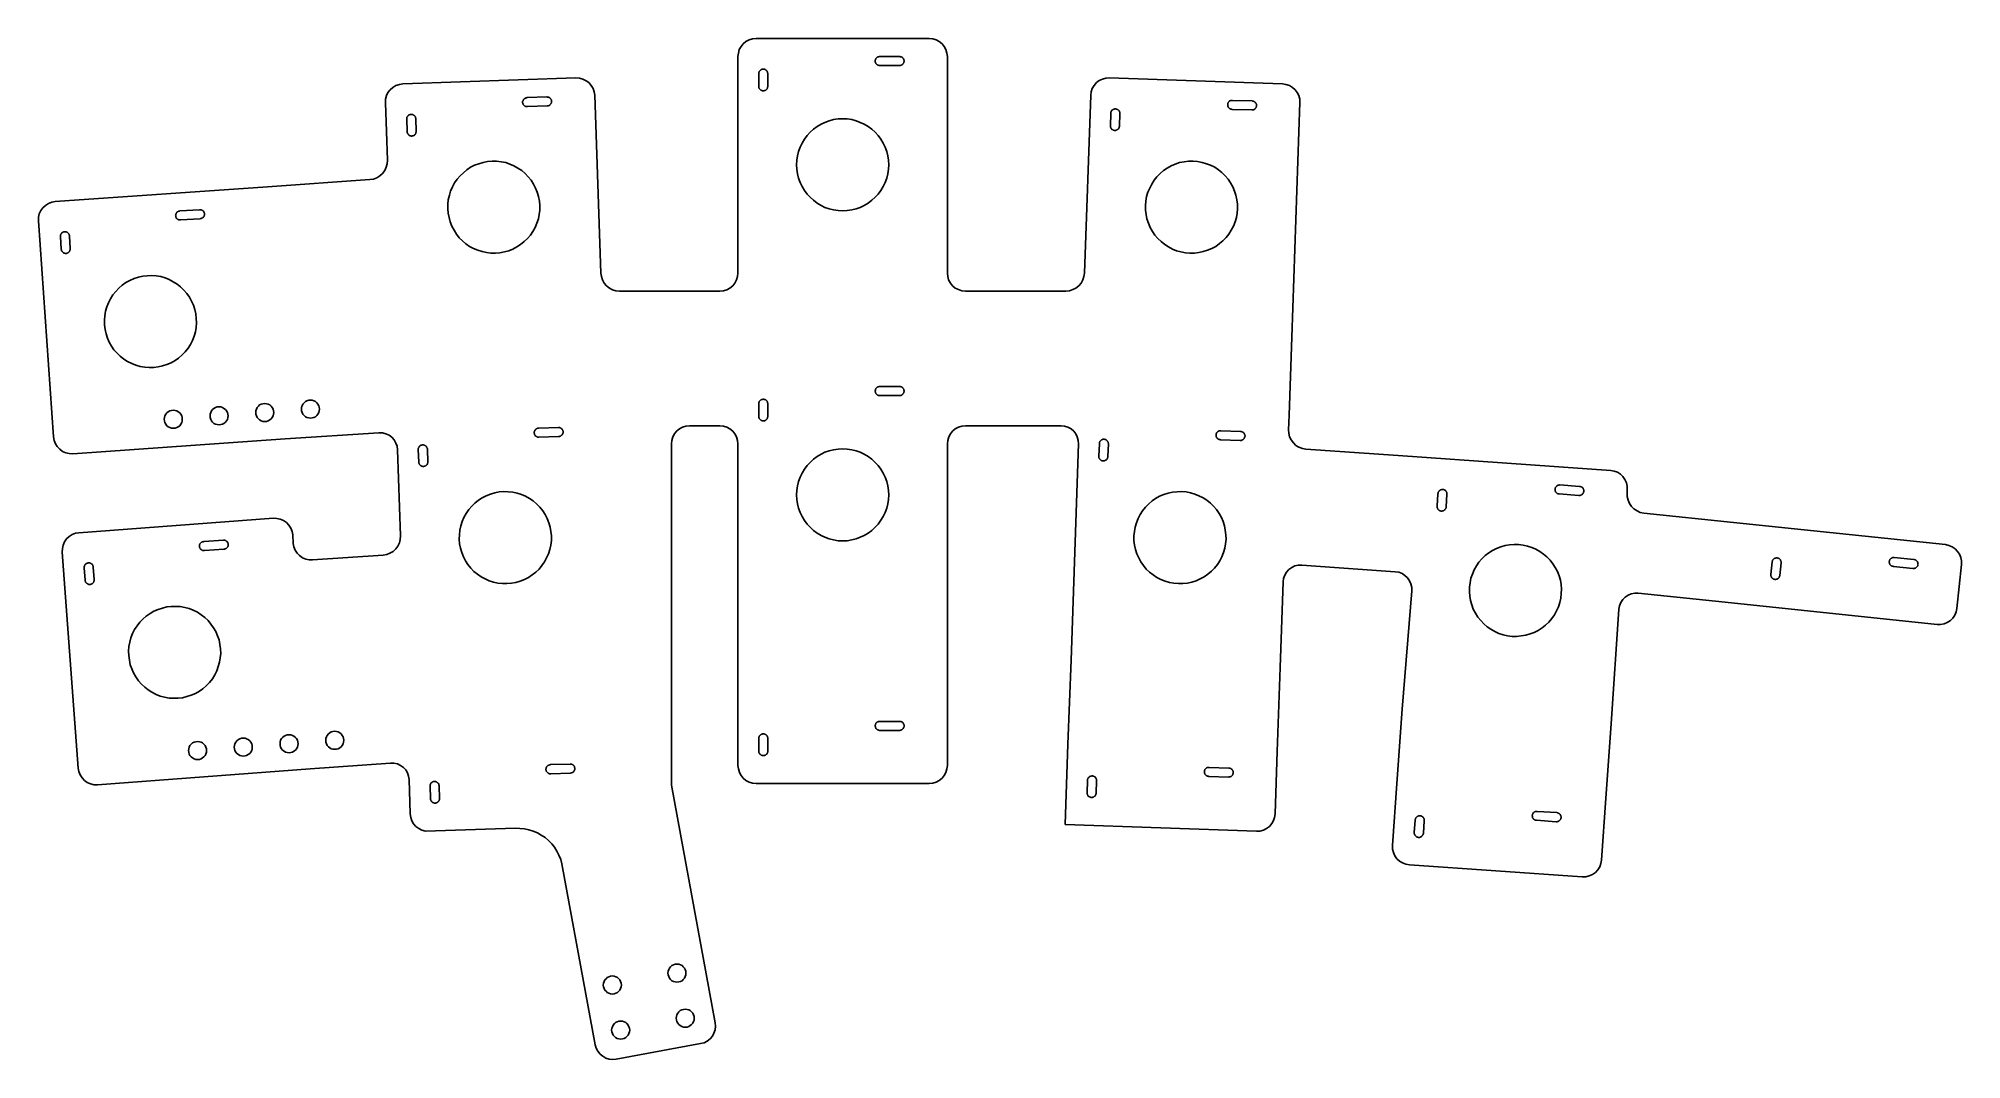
# Model space of a CAD drawing. Extents: x -45 to 62, y -37 to 20.
import ezdxf

# ---------------------------------------------------------------- set-up
doc = ezdxf.new("R2010")
doc.units = 0

msp = doc.modelspace()

# ---------------------------------------------------------------- linework, layer by layer
for p, q in [((-5.63, 19.09, 0), (-5.51, 19.25, 0)), ((-5.51, 19.25, 0), (-5.36, 19.37, 0)), ((-5.36, 19.37, 0), (-5.18, 19.46, 0)), ((-5.18, 19.46, 0), (-5, 19.52, 0)), ((-4.8, 19.54, 0), (-5, 19.52, 0)), ((-4.8, 19.54, 0), (4.8, 19.54, 0)), ((4.8, 19.54, 0), (4.99, 19.52, 0)), ((5.18, 19.46, 0), (4.99, 19.52, 0)), ((5.35, 19.37, 0), (5.18, 19.46, 0)), ((5.51, 19.25, 0), (5.35, 19.37, 0)), ((5.63, 19.09, 0), (5.51, 19.25, 0)), ((-5.8, 18.54, 0), (-5.78, 18.73, 0)), ((-5.8, 6.54, 0), (-5.8, 18.54, 0)), ((-5.78, 18.73, 0), (-5.73, 18.92, 0)), ((-5.73, 18.92, 0), (-5.63, 19.09, 0)), ((1.8, 18.34, 0), (1.81, 18.36, 0)), ((1.8, 18.31, 0), (1.8, 18.34, 0)), ((1.8, 18.29, 0), (1.8, 18.31, 0)), ((1.8, 18.26, 0), (1.8, 18.29, 0)), ((1.8, 18.24, 0), (1.8, 18.26, 0)), ((1.8, 18.24, 0), (1.81, 18.21, 0)), ((1.82, 18.38, 0), (1.81, 18.36, 0)), ((1.82, 18.19, 0), (1.81, 18.21, 0)), ((1.82, 18.38, 0), (1.83, 18.41, 0)), ((1.82, 18.19, 0), (1.83, 18.17, 0)), ((1.83, 18.41, 0), (1.84, 18.43, 0)), ((1.83, 18.17, 0), (1.84, 18.15, 0)), ((1.84, 18.43, 0), (1.86, 18.45, 0)), ((1.84, 18.15, 0), (1.86, 18.13, 0)), ((1.86, 18.45, 0), (1.87, 18.46, 0)), ((1.86, 18.13, 0), (1.87, 18.11, 0)), ((1.87, 18.46, 0), (1.89, 18.48, 0)), ((1.89, 18.48, 0), (1.91, 18.5, 0)), ((1.91, 18.5, 0), (1.93, 18.51, 0)), ((1.93, 18.51, 0), (1.95, 18.52, 0)), ((1.98, 18.53, 0), (1.95, 18.52, 0)), ((2, 18.53, 0), (1.98, 18.53, 0)), ((2, 18.53, 0), (2.03, 18.54, 0)), ((2.05, 18.54, 0), (2.03, 18.54, 0)), ((3.14, 18.54, 0), (2.05, 18.54, 0)), ((3.14, 18.54, 0), (3.17, 18.54, 0)), ((3.2, 18.53, 0), (3.17, 18.54, 0)), ((3.2, 18.53, 0), (3.22, 18.53, 0)), ((3.22, 18.53, 0), (3.25, 18.52, 0)), ((3.25, 18.52, 0), (3.27, 18.51, 0)), ((3.29, 18.5, 0), (3.27, 18.51, 0)), ((3.31, 18.48, 0), (3.29, 18.5, 0)), ((3.31, 18.48, 0), (3.33, 18.46, 0)), ((3.34, 18.45, 0), (3.33, 18.46, 0)), ((3.34, 18.13, 0), (3.33, 18.11, 0)), ((3.36, 18.43, 0), (3.34, 18.45, 0)), ((3.36, 18.15, 0), (3.34, 18.13, 0)), ((3.37, 18.41, 0), (3.36, 18.43, 0)), ((3.37, 18.17, 0), (3.36, 18.15, 0)), ((3.37, 18.41, 0), (3.38, 18.38, 0)), ((3.38, 18.19, 0), (3.37, 18.17, 0)), ((3.39, 18.36, 0), (3.38, 18.38, 0)), ((3.39, 18.21, 0), (3.38, 18.19, 0)), ((3.39, 18.34, 0), (3.39, 18.36, 0)), ((3.39, 18.34, 0), (3.4, 18.31, 0)), ((3.39, 18.24, 0), (3.4, 18.26, 0)), ((3.39, 18.24, 0), (3.39, 18.21, 0)), ((3.4, 18.31, 0), (3.4, 18.29, 0)), ((3.4, 18.26, 0), (3.4, 18.29, 0)), ((5.72, 18.92, 0), (5.63, 19.09, 0)), ((5.78, 18.73, 0), (5.72, 18.92, 0)), ((5.8, 18.54, 0), (5.78, 18.73, 0)), ((5.8, 6.54, 0), (5.8, 18.54, 0)), ((-24.37, 17.02, 0), (-14.78, 17.35, 0)), ((-14.78, 17.35, 0), (-14.58, 17.34, 0)), ((-14.39, 17.29, 0), (-14.58, 17.34, 0)), ((-14.21, 17.2, 0), (-14.39, 17.29, 0)), ((-14.06, 17.09, 0), (-14.21, 17.2, 0)), ((-13.93, 16.94, 0), (-14.06, 17.09, 0)), ((-4.65, 17.64, 0), (-4.64, 17.66, 0)), ((-4.65, 17.64, 0), (-4.65, 17.61, 0)), ((-4.65, 17.61, 0), (-4.65, 17.58, 0)), ((-4.65, 16.89, 0), (-4.65, 17.58, 0)), ((-4.63, 17.68, 0), (-4.64, 17.66, 0)), ((-4.62, 17.7, 0), (-4.63, 17.68, 0)), ((-4.62, 17.7, 0), (-4.61, 17.73, 0)), ((-4.61, 17.73, 0), (-4.59, 17.75, 0)), ((-4.58, 17.76, 0), (-4.59, 17.75, 0)), ((-4.58, 17.76, 0), (-4.56, 17.78, 0)), ((-4.56, 17.78, 0), (-4.54, 17.79, 0)), ((-4.54, 17.79, 0), (-4.52, 17.81, 0)), ((-4.5, 17.82, 0), (-4.52, 17.81, 0)), ((-4.47, 17.83, 0), (-4.5, 17.82, 0)), ((-4.47, 17.83, 0), (-4.45, 17.83, 0)), ((-4.45, 17.83, 0), (-4.42, 17.84, 0)), ((-4.4, 17.84, 0), (-4.42, 17.84, 0)), ((-4.38, 17.84, 0), (-4.4, 17.84, 0)), ((-4.35, 17.83, 0), (-4.38, 17.84, 0)), ((-4.33, 17.83, 0), (-4.35, 17.83, 0)), ((-4.33, 17.83, 0), (-4.3, 17.82, 0)), ((-4.28, 17.81, 0), (-4.3, 17.82, 0)), ((-4.28, 17.81, 0), (-4.26, 17.79, 0)), ((-4.24, 17.78, 0), (-4.26, 17.79, 0)), ((-4.24, 17.78, 0), (-4.22, 17.76, 0)), ((-4.22, 17.76, 0), (-4.21, 17.75, 0)), ((-4.19, 17.73, 0), (-4.21, 17.75, 0)), ((-4.18, 17.7, 0), (-4.19, 17.73, 0)), ((-4.18, 17.7, 0), (-4.17, 17.68, 0)), ((-4.17, 17.68, 0), (-4.16, 17.66, 0)), ((-4.16, 17.66, 0), (-4.16, 17.64, 0)), ((-4.16, 17.64, 0), (-4.15, 17.61, 0)), ((-4.15, 17.58, 0), (-4.15, 17.61, 0)), ((-4.15, 17.58, 0), (-4.15, 16.89, 0)), ((1.87, 18.11, 0), (1.89, 18.09, 0)), ((1.89, 18.09, 0), (1.91, 18.08, 0)), ((1.93, 18.07, 0), (1.91, 18.08, 0)), ((1.95, 18.06, 0), (1.93, 18.07, 0)), ((1.95, 18.06, 0), (1.98, 18.05, 0)), ((2, 18.04, 0), (1.98, 18.05, 0)), ((2, 18.04, 0), (2.03, 18.04, 0)), ((2.03, 18.04, 0), (2.05, 18.04, 0)), ((3.14, 18.04, 0), (2.05, 18.04, 0)), ((3.14, 18.04, 0), (3.17, 18.04, 0)), ((3.17, 18.04, 0), (3.2, 18.04, 0)), ((3.2, 18.04, 0), (3.22, 18.05, 0)), ((3.22, 18.05, 0), (3.25, 18.06, 0)), ((3.27, 18.07, 0), (3.25, 18.06, 0)), ((3.29, 18.08, 0), (3.27, 18.07, 0)), ((3.31, 18.09, 0), (3.29, 18.08, 0)), ((3.33, 18.11, 0), (3.31, 18.09, 0)), ((13.93, 16.94, 0), (14.06, 17.09, 0)), ((14.06, 17.09, 0), (14.21, 17.21, 0)), ((14.21, 17.21, 0), (14.39, 17.29, 0)), ((14.39, 17.29, 0), (14.58, 17.34, 0)), ((14.77, 17.35, 0), (14.58, 17.34, 0)), ((14.77, 17.35, 0), (24.37, 17.02, 0)), ((-25.33, 15.98, 0), (-25.32, 16.18, 0)), ((-25.33, 15.98, 0), (-25.22, 12.79, 0)), ((-25.27, 16.37, 0), (-25.32, 16.18, 0)), ((-25.19, 16.55, 0), (-25.27, 16.37, 0)), ((-25.07, 16.7, 0), (-25.19, 16.55, 0)), ((-24.92, 16.83, 0), (-25.07, 16.7, 0)), ((-24.75, 16.93, 0), (-24.92, 16.83, 0)), ((-24.56, 16.99, 0), (-24.75, 16.93, 0)), ((-24.37, 17.02, 0), (-24.56, 16.99, 0)), ((-17.73, 16.05, 0), (-17.72, 16.07, 0)), ((-17.73, 16.02, 0), (-17.73, 16.05, 0)), ((-17.73, 16, 0), (-17.73, 16.02, 0)), ((-17.73, 15.97, 0), (-17.73, 16, 0)), ((-17.71, 16.09, 0), (-17.72, 16.07, 0)), ((-17.71, 16.09, 0), (-17.7, 16.12, 0)), ((-17.7, 16.12, 0), (-17.69, 16.14, 0)), ((-17.69, 16.14, 0), (-17.68, 16.16, 0)), ((-17.68, 16.16, 0), (-17.66, 16.18, 0)), ((-17.66, 16.18, 0), (-17.64, 16.19, 0)), ((-17.64, 16.19, 0), (-17.63, 16.21, 0)), ((-17.63, 16.21, 0), (-17.6, 16.22, 0)), ((-17.6, 16.22, 0), (-17.58, 16.23, 0)), ((-17.56, 16.24, 0), (-17.58, 16.23, 0)), ((-17.54, 16.25, 0), (-17.56, 16.24, 0)), ((-17.54, 16.25, 0), (-17.51, 16.25, 0)), ((-17.48, 16.26, 0), (-17.51, 16.25, 0)), ((-16.39, 16.3, 0), (-17.48, 16.26, 0)), ((-16.39, 16.3, 0), (-16.36, 16.29, 0)), ((-16.34, 16.29, 0), (-16.36, 16.29, 0)), ((-16.34, 16.29, 0), (-16.32, 16.29, 0)), ((-16.32, 16.29, 0), (-16.29, 16.28, 0)), ((-16.29, 16.28, 0), (-16.27, 16.27, 0)), ((-16.25, 16.26, 0), (-16.27, 16.27, 0)), ((-16.23, 16.24, 0), (-16.25, 16.26, 0)), ((-16.23, 16.24, 0), (-16.21, 16.23, 0)), ((-16.19, 16.21, 0), (-16.21, 16.23, 0)), ((-16.18, 16.19, 0), (-16.19, 16.21, 0)), ((-16.16, 16.17, 0), (-16.18, 16.19, 0)), ((-16.16, 16.17, 0), (-16.15, 16.15, 0)), ((-16.14, 16.13, 0), (-16.15, 16.15, 0)), ((-16.14, 16.1, 0), (-16.14, 16.13, 0)), ((-16.14, 16.1, 0), (-16.13, 16.08, 0)), ((-16.13, 16.01, 0), (-16.14, 15.98, 0)), ((-16.13, 16.08, 0), (-16.13, 16.05, 0)), ((-16.13, 16.03, 0), (-16.13, 16.05, 0)), ((-16.13, 16.01, 0), (-16.13, 16.03, 0)), ((-13.83, 16.77, 0), (-13.93, 16.94, 0)), ((-13.77, 16.58, 0), (-13.83, 16.77, 0)), ((-13.74, 16.39, 0), (-13.77, 16.58, 0)), ((-13.4, 6.54, 0), (-13.74, 16.39, 0)), ((-4.65, 16.86, 0), (-4.65, 16.89, 0)), ((-4.65, 16.86, 0), (-4.65, 16.84, 0)), ((-4.64, 16.81, 0), (-4.65, 16.84, 0)), ((-4.64, 16.81, 0), (-4.63, 16.79, 0)), ((-4.63, 16.79, 0), (-4.62, 16.77, 0)), ((-4.61, 16.75, 0), (-4.62, 16.77, 0)), ((-4.59, 16.73, 0), (-4.61, 16.75, 0)), ((-4.58, 16.71, 0), (-4.59, 16.73, 0)), ((-4.58, 16.71, 0), (-4.56, 16.69, 0)), ((-4.56, 16.69, 0), (-4.54, 16.68, 0)), ((-4.52, 16.67, 0), (-4.54, 16.68, 0)), ((-4.52, 16.67, 0), (-4.5, 16.66, 0)), ((-4.5, 16.66, 0), (-4.47, 16.65, 0)), ((-4.45, 16.64, 0), (-4.47, 16.65, 0)), ((-4.42, 16.64, 0), (-4.45, 16.64, 0)), ((-4.42, 16.64, 0), (-4.4, 16.64, 0)), ((-4.38, 16.64, 0), (-4.4, 16.64, 0)), ((-4.35, 16.64, 0), (-4.38, 16.64, 0)), ((-4.35, 16.64, 0), (-4.33, 16.65, 0)), ((-4.33, 16.65, 0), (-4.3, 16.66, 0)), ((-4.28, 16.67, 0), (-4.3, 16.66, 0)), ((-4.26, 16.68, 0), (-4.28, 16.67, 0)), ((-4.24, 16.69, 0), (-4.26, 16.68, 0)), ((-4.22, 16.71, 0), (-4.24, 16.69, 0)), ((-4.22, 16.71, 0), (-4.21, 16.73, 0)), ((-4.22, 16.71, 0), (-4.22, 16.71, 0)), ((-4.19, 16.75, 0), (-4.21, 16.73, 0)), ((-4.18, 16.77, 0), (-4.19, 16.75, 0)), ((-4.17, 16.79, 0), (-4.18, 16.77, 0)), ((-4.16, 16.81, 0), (-4.17, 16.79, 0)), ((-4.16, 16.84, 0), (-4.15, 16.86, 0)), ((-4.16, 16.81, 0), (-4.16, 16.84, 0)), ((-4.15, 16.86, 0), (-4.15, 16.89, 0)), ((13.39, 6.54, 0), (13.74, 16.39, 0)), ((13.74, 16.39, 0), (13.76, 16.58, 0)), ((13.76, 16.58, 0), (13.83, 16.77, 0)), ((13.83, 16.77, 0), (13.93, 16.94, 0)), ((21.35, 15.97, 0), (21.36, 15.99, 0)), ((21.36, 15.99, 0), (21.37, 16.01, 0)), ((21.37, 16.01, 0), (21.39, 16.03, 0)), ((21.39, 16.03, 0), (21.41, 16.05, 0)), ((21.41, 16.05, 0), (21.42, 16.06, 0)), ((21.42, 16.06, 0), (21.44, 16.08, 0)), ((21.44, 16.08, 0), (21.47, 16.09, 0)), ((21.47, 16.09, 0), (21.49, 16.1, 0)), ((21.51, 16.11, 0), (21.49, 16.1, 0)), ((21.54, 16.11, 0), (21.51, 16.11, 0)), ((21.54, 16.11, 0), (21.56, 16.11, 0)), ((21.59, 16.11, 0), (21.56, 16.11, 0)), ((22.68, 16.08, 0), (21.59, 16.11, 0)), ((22.68, 16.08, 0), (22.71, 16.07, 0)), ((22.73, 16.07, 0), (22.71, 16.07, 0)), ((22.73, 16.07, 0), (22.76, 16.06, 0)), ((22.76, 16.06, 0), (22.78, 16.05, 0)), ((22.78, 16.05, 0), (22.8, 16.04, 0)), ((22.82, 16.03, 0), (22.8, 16.04, 0)), ((22.84, 16.01, 0), (22.82, 16.03, 0)), ((22.84, 16.01, 0), (22.86, 16, 0)), ((22.87, 15.98, 0), (22.86, 16, 0)), ((24.37, 17.02, 0), (24.56, 16.99, 0)), ((24.75, 16.93, 0), (24.56, 16.99, 0)), ((24.92, 16.83, 0), (24.75, 16.93, 0)), ((24.88, 2.99, 0), (25.33, 15.99, 0)), ((25.06, 16.7, 0), (24.92, 16.83, 0)), ((25.18, 16.55, 0), (25.06, 16.7, 0)), ((25.27, 16.37, 0), (25.18, 16.55, 0)), ((25.32, 16.18, 0), (25.27, 16.37, 0)), ((25.33, 15.99, 0), (25.32, 16.18, 0)), ((-24.15, 15.12, 0), (-24.14, 15.15, 0)), ((-24.15, 15.12, 0), (-24.15, 15.1, 0)), ((-24.15, 15.1, 0), (-24.15, 15.07, 0)), ((-24.13, 14.38, 0), (-24.15, 15.07, 0)), ((-24.13, 15.19, 0), (-24.14, 15.17, 0)), ((-24.14, 15.17, 0), (-24.14, 15.15, 0)), ((-24.13, 15.19, 0), (-24.11, 15.21, 0)), ((-24.11, 15.21, 0), (-24.1, 15.23, 0)), ((-24.08, 15.25, 0), (-24.1, 15.23, 0)), ((-24.08, 15.25, 0), (-24.07, 15.27, 0)), ((-24.07, 15.27, 0), (-24.05, 15.28, 0)), ((-24.05, 15.28, 0), (-24.03, 15.3, 0)), ((-24, 15.31, 0), (-24.03, 15.3, 0)), ((-23.98, 15.32, 0), (-24, 15.31, 0)), ((-23.98, 15.32, 0), (-23.96, 15.33, 0)), ((-23.96, 15.33, 0), (-23.93, 15.33, 0)), ((-23.91, 15.33, 0), (-23.93, 15.33, 0)), ((-23.89, 15.33, 0), (-23.91, 15.33, 0)), ((-23.86, 15.33, 0), (-23.89, 15.33, 0)), ((-23.84, 15.32, 0), (-23.86, 15.33, 0)), ((-23.84, 15.32, 0), (-23.81, 15.32, 0)), ((-23.79, 15.31, 0), (-23.81, 15.32, 0)), ((-23.79, 15.31, 0), (-23.77, 15.29, 0)), ((-23.75, 15.28, 0), (-23.77, 15.29, 0)), ((-23.75, 15.28, 0), (-23.73, 15.26, 0)), ((-23.73, 15.26, 0), (-23.71, 15.25, 0)), ((-23.7, 15.23, 0), (-23.71, 15.25, 0)), ((-23.69, 15.21, 0), (-23.7, 15.23, 0)), ((-23.69, 15.21, 0), (-23.67, 15.19, 0)), ((-23.67, 15.19, 0), (-23.66, 15.16, 0)), ((-23.66, 15.16, 0), (-23.66, 15.14, 0)), ((-23.66, 15.14, 0), (-23.65, 15.12, 0)), ((-23.65, 15.09, 0), (-23.65, 15.12, 0)), ((-23.65, 15.09, 0), (-23.63, 14.4, 0)), ((-17.72, 15.95, 0), (-17.73, 15.97, 0)), ((-17.72, 15.95, 0), (-17.72, 15.93, 0)), ((-17.71, 15.9, 0), (-17.72, 15.93, 0)), ((-17.71, 15.9, 0), (-17.7, 15.88, 0)), ((-17.7, 15.88, 0), (-17.68, 15.86, 0)), ((-17.68, 15.86, 0), (-17.67, 15.84, 0)), ((-17.67, 15.84, 0), (-17.65, 15.82, 0)), ((-17.65, 15.82, 0), (-17.63, 15.81, 0)), ((-17.63, 15.81, 0), (-17.61, 15.79, 0)), ((-17.59, 15.78, 0), (-17.61, 15.79, 0)), ((-17.57, 15.77, 0), (-17.59, 15.78, 0)), ((-17.57, 15.77, 0), (-17.54, 15.77, 0)), ((-17.52, 15.76, 0), (-17.54, 15.77, 0)), ((-17.52, 15.76, 0), (-17.5, 15.76, 0)), ((-17.5, 15.76, 0), (-17.47, 15.76, 0)), ((-16.38, 15.8, 0), (-17.47, 15.76, 0)), ((-16.38, 15.8, 0), (-16.35, 15.8, 0)), ((-16.35, 15.8, 0), (-16.32, 15.8, 0)), ((-16.32, 15.8, 0), (-16.3, 15.81, 0)), ((-16.3, 15.81, 0), (-16.28, 15.82, 0)), ((-16.25, 15.83, 0), (-16.28, 15.82, 0)), ((-16.23, 15.84, 0), (-16.25, 15.83, 0)), ((-16.22, 15.86, 0), (-16.23, 15.84, 0)), ((-16.2, 15.88, 0), (-16.22, 15.86, 0)), ((-16.18, 15.89, 0), (-16.2, 15.88, 0)), ((-16.17, 15.91, 0), (-16.18, 15.89, 0)), ((-16.16, 15.94, 0), (-16.17, 15.91, 0)), ((-16.15, 15.96, 0), (-16.16, 15.94, 0)), ((-16.14, 15.98, 0), (-16.15, 15.96, 0)), ((-0.98, 14.89, 0), (-0.74, 14.98, 0)), ((-0.5, 15.04, 0), (-0.74, 14.98, 0)), ((-0.5, 15.04, 0), (-0.25, 15.08, 0)), ((0, 15.09, 0), (-0.25, 15.08, 0)), ((0, 15.09, 0), (0.25, 15.08, 0)), ((0.5, 15.04, 0), (0.25, 15.08, 0)), ((0.5, 15.04, 0), (0.74, 14.98, 0)), ((0.97, 14.89, 0), (0.74, 14.98, 0)), ((14.83, 14.7, 0), (14.86, 15.39, 0)), ((14.86, 15.45, 0), (14.87, 15.47, 0)), ((14.86, 15.45, 0), (14.86, 15.42, 0)), ((14.86, 15.42, 0), (14.86, 15.39, 0)), ((14.88, 15.49, 0), (14.87, 15.47, 0)), ((14.89, 15.52, 0), (14.88, 15.49, 0)), ((14.89, 15.52, 0), (14.9, 15.54, 0)), ((14.9, 15.54, 0), (14.92, 15.56, 0)), ((14.94, 15.57, 0), (14.92, 15.56, 0)), ((14.94, 15.57, 0), (14.95, 15.59, 0)), ((14.95, 15.59, 0), (14.97, 15.6, 0)), ((14.97, 15.6, 0), (15, 15.61, 0)), ((15.02, 15.62, 0), (15, 15.61, 0)), ((15.04, 15.63, 0), (15.02, 15.62, 0)), ((15.04, 15.63, 0), (15.07, 15.64, 0)), ((15.07, 15.64, 0), (15.09, 15.64, 0)), ((15.11, 15.64, 0), (15.09, 15.64, 0)), ((15.14, 15.64, 0), (15.11, 15.64, 0)), ((15.16, 15.63, 0), (15.14, 15.64, 0)), ((15.19, 15.63, 0), (15.16, 15.63, 0)), ((15.19, 15.63, 0), (15.21, 15.62, 0)), ((15.23, 15.61, 0), (15.21, 15.62, 0)), ((15.23, 15.61, 0), (15.25, 15.59, 0)), ((15.27, 15.58, 0), (15.25, 15.59, 0)), ((15.27, 15.58, 0), (15.29, 15.56, 0)), ((15.29, 15.56, 0), (15.3, 15.54, 0)), ((15.32, 15.52, 0), (15.3, 15.54, 0)), ((15.33, 15.5, 0), (15.32, 15.52, 0)), ((15.33, 15.5, 0), (15.34, 15.48, 0)), ((15.36, 15.38, 0), (15.33, 14.69, 0)), ((15.34, 15.48, 0), (15.35, 15.45, 0)), ((15.35, 15.45, 0), (15.35, 15.43, 0)), ((15.35, 15.43, 0), (15.35, 15.41, 0)), ((15.36, 15.38, 0), (15.35, 15.41, 0)), ((21.33, 15.92, 0), (21.34, 15.95, 0)), ((21.33, 15.9, 0), (21.33, 15.92, 0)), ((21.33, 15.87, 0), (21.33, 15.9, 0)), ((21.33, 15.85, 0), (21.33, 15.87, 0)), ((21.33, 15.82, 0), (21.33, 15.85, 0)), ((21.33, 15.82, 0), (21.33, 15.8, 0)), ((21.34, 15.78, 0), (21.33, 15.8, 0)), ((21.35, 15.97, 0), (21.34, 15.95, 0)), ((21.34, 15.78, 0), (21.35, 15.75, 0)), ((21.35, 15.75, 0), (21.36, 15.73, 0)), ((21.36, 15.73, 0), (21.38, 15.71, 0)), ((21.38, 15.71, 0), (21.39, 15.69, 0)), ((21.39, 15.69, 0), (21.41, 15.68, 0)), ((21.41, 15.68, 0), (21.43, 15.66, 0)), ((21.45, 15.65, 0), (21.43, 15.66, 0)), ((21.47, 15.64, 0), (21.45, 15.65, 0)), ((21.47, 15.64, 0), (21.5, 15.63, 0)), ((21.52, 15.62, 0), (21.5, 15.63, 0)), ((21.52, 15.62, 0), (21.54, 15.62, 0)), ((21.54, 15.62, 0), (21.57, 15.61, 0)), ((22.66, 15.58, 0), (21.57, 15.61, 0)), ((22.66, 15.58, 0), (22.69, 15.58, 0)), ((22.69, 15.58, 0), (22.72, 15.58, 0)), ((22.72, 15.58, 0), (22.74, 15.59, 0)), ((22.74, 15.59, 0), (22.76, 15.59, 0)), ((22.79, 15.6, 0), (22.76, 15.59, 0)), ((22.81, 15.61, 0), (22.79, 15.6, 0)), ((22.83, 15.63, 0), (22.81, 15.61, 0)), ((22.85, 15.64, 0), (22.83, 15.63, 0)), ((22.86, 15.66, 0), (22.85, 15.64, 0)), ((22.88, 15.68, 0), (22.86, 15.66, 0)), ((22.89, 15.96, 0), (22.87, 15.98, 0)), ((22.89, 15.7, 0), (22.88, 15.68, 0)), ((22.9, 15.94, 0), (22.89, 15.96, 0)), ((22.9, 15.72, 0), (22.89, 15.7, 0)), ((22.9, 15.94, 0), (22.91, 15.91, 0)), ((22.91, 15.75, 0), (22.9, 15.72, 0)), ((22.92, 15.89, 0), (22.91, 15.91, 0)), ((22.92, 15.77, 0), (22.91, 15.75, 0)), ((22.92, 15.87, 0), (22.92, 15.89, 0)), ((22.92, 15.87, 0), (22.92, 15.84, 0)), ((22.92, 15.84, 0), (22.93, 15.82, 0)), ((22.92, 15.79, 0), (22.93, 15.82, 0)), ((22.92, 15.77, 0), (22.92, 15.79, 0)), ((-24.12, 14.35, 0), (-24.13, 14.38, 0)), ((-24.12, 14.35, 0), (-24.12, 14.33, 0)), ((-24.11, 14.3, 0), (-24.12, 14.33, 0)), ((-24.11, 14.3, 0), (-24.1, 14.28, 0)), ((-24.1, 14.28, 0), (-24.09, 14.26, 0)), ((-24.08, 14.24, 0), (-24.09, 14.26, 0)), ((-24.06, 14.22, 0), (-24.08, 14.24, 0)), ((-24.05, 14.2, 0), (-24.06, 14.22, 0)), ((-24.05, 14.2, 0), (-24.03, 14.18, 0)), ((-24.03, 14.18, 0), (-24.01, 14.17, 0)), ((-23.99, 14.16, 0), (-24.01, 14.17, 0)), ((-23.99, 14.16, 0), (-23.96, 14.15, 0)), ((-23.96, 14.15, 0), (-23.94, 14.14, 0)), ((-23.92, 14.14, 0), (-23.94, 14.14, 0)), ((-23.89, 14.13, 0), (-23.92, 14.14, 0)), ((-23.89, 14.13, 0), (-23.87, 14.13, 0)), ((-23.84, 14.14, 0), (-23.87, 14.13, 0)), ((-23.82, 14.14, 0), (-23.84, 14.14, 0)), ((-23.82, 14.14, 0), (-23.8, 14.15, 0)), ((-23.8, 14.15, 0), (-23.77, 14.16, 0)), ((-23.75, 14.17, 0), (-23.77, 14.16, 0)), ((-23.73, 14.18, 0), (-23.75, 14.17, 0)), ((-23.71, 14.2, 0), (-23.73, 14.18, 0)), ((-23.69, 14.21, 0), (-23.71, 14.2, 0)), ((-23.69, 14.22, 0), (-23.68, 14.23, 0)), ((-23.69, 14.22, 0), (-23.69, 14.21, 0)), ((-23.66, 14.25, 0), (-23.68, 14.23, 0)), ((-23.65, 14.27, 0), (-23.66, 14.25, 0)), ((-23.64, 14.3, 0), (-23.65, 14.27, 0)), ((-23.64, 14.32, 0), (-23.63, 14.34, 0)), ((-23.64, 14.32, 0), (-23.64, 14.3, 0)), ((-23.63, 14.37, 0), (-23.63, 14.4, 0)), ((-23.63, 14.34, 0), (-23.63, 14.37, 0)), ((-2.12, 13.96, 0), (-2.25, 13.74, 0)), ((-2.12, 13.96, 0), (-1.97, 14.16, 0)), ((-1.97, 14.16, 0), (-1.8, 14.34, 0)), ((-1.8, 14.34, 0), (-1.62, 14.51, 0)), ((-1.42, 14.66, 0), (-1.62, 14.51, 0)), ((-1.42, 14.66, 0), (-1.2, 14.79, 0)), ((-0.98, 14.89, 0), (-1.2, 14.79, 0)), ((0.97, 14.89, 0), (1.2, 14.79, 0)), ((1.42, 14.66, 0), (1.2, 14.79, 0)), ((1.42, 14.66, 0), (1.62, 14.51, 0)), ((1.62, 14.51, 0), (1.8, 14.34, 0)), ((1.8, 14.34, 0), (1.97, 14.16, 0)), ((2.12, 13.96, 0), (1.97, 14.16, 0)), ((2.12, 13.96, 0), (2.25, 13.74, 0)), ((14.83, 14.67, 0), (14.83, 14.7, 0)), ((14.83, 14.67, 0), (14.83, 14.65, 0)), ((14.84, 14.63, 0), (14.83, 14.65, 0)), ((14.84, 14.63, 0), (14.85, 14.6, 0)), ((14.85, 14.6, 0), (14.86, 14.58, 0)), ((14.87, 14.56, 0), (14.86, 14.58, 0)), ((14.88, 14.54, 0), (14.87, 14.56, 0)), ((14.9, 14.52, 0), (14.88, 14.54, 0)), ((14.9, 14.52, 0), (14.92, 14.5, 0)), ((14.92, 14.5, 0), (14.94, 14.49, 0)), ((14.96, 14.47, 0), (14.94, 14.49, 0)), ((14.96, 14.47, 0), (14.98, 14.46, 0)), ((14.98, 14.46, 0), (15, 14.45, 0)), ((15.02, 14.45, 0), (15, 14.45, 0)), ((15.05, 14.44, 0), (15.02, 14.45, 0)), ((15.05, 14.44, 0), (15.07, 14.44, 0)), ((15.1, 14.44, 0), (15.07, 14.44, 0)), ((15.12, 14.44, 0), (15.1, 14.44, 0)), ((15.12, 14.44, 0), (15.15, 14.45, 0)), ((15.15, 14.45, 0), (15.17, 14.46, 0)), ((15.19, 14.47, 0), (15.17, 14.46, 0)), ((15.21, 14.48, 0), (15.19, 14.47, 0)), ((15.23, 14.49, 0), (15.21, 14.48, 0)), ((15.25, 14.51, 0), (15.23, 14.49, 0)), ((15.26, 14.51, 0), (15.25, 14.51, 0)), ((15.26, 14.51, 0), (15.27, 14.53, 0)), ((15.28, 14.54, 0), (15.27, 14.53, 0)), ((15.3, 14.57, 0), (15.28, 14.54, 0)), ((15.31, 14.59, 0), (15.3, 14.57, 0)), ((15.32, 14.61, 0), (15.31, 14.59, 0)), ((15.32, 14.63, 0), (15.33, 14.66, 0)), ((15.32, 14.61, 0), (15.32, 14.63, 0)), ((15.33, 14.66, 0), (15.33, 14.69, 0)), ((-25.22, 12.79, 0), (-25.24, 12.59, 0)), ((-2.55, 12.54, 0), (-2.54, 12.79, 0)), ((-2.5, 13.04, 0), (-2.54, 12.79, 0)), ((-2.5, 13.04, 0), (-2.44, 13.28, 0)), ((-2.36, 13.51, 0), (-2.44, 13.28, 0)), ((-2.36, 13.51, 0), (-2.25, 13.74, 0)), ((2.35, 13.51, 0), (2.25, 13.74, 0)), ((2.44, 13.28, 0), (2.35, 13.51, 0)), ((2.44, 13.28, 0), (2.5, 13.04, 0)), ((2.54, 12.79, 0), (2.5, 13.04, 0)), ((2.54, 12.79, 0), (2.55, 12.54, 0)), ((-26.19, 11.72, 0), (-25.99, 11.75, 0)), ((-25.99, 11.75, 0), (-25.81, 11.82, 0)), ((-25.81, 11.82, 0), (-25.64, 11.93, 0)), ((-25.64, 11.93, 0), (-25.49, 12.06, 0)), ((-25.49, 12.06, 0), (-25.37, 12.22, 0)), ((-25.37, 12.22, 0), (-25.29, 12.4, 0)), ((-25.29, 12.4, 0), (-25.24, 12.59, 0)), ((-21.5, 11.53, 0), (-21.36, 11.74, 0)), ((-21.36, 11.74, 0), (-21.19, 11.93, 0)), ((-21.19, 11.93, 0), (-21.01, 12.1, 0)), ((-20.82, 12.26, 0), (-21.01, 12.1, 0)), ((-20.82, 12.26, 0), (-20.61, 12.4, 0)), ((-20.39, 12.51, 0), (-20.61, 12.4, 0)), ((-20.39, 12.51, 0), (-20.15, 12.6, 0)), ((-19.91, 12.67, 0), (-20.15, 12.6, 0)), ((-19.91, 12.67, 0), (-19.67, 12.72, 0)), ((-19.42, 12.74, 0), (-19.67, 12.72, 0)), ((-19.42, 12.74, 0), (-19.17, 12.74, 0)), ((-18.92, 12.71, 0), (-19.17, 12.74, 0)), ((-18.92, 12.71, 0), (-18.67, 12.66, 0)), ((-18.44, 12.58, 0), (-18.67, 12.66, 0)), ((-18.44, 12.58, 0), (-18.21, 12.48, 0)), ((-17.99, 12.36, 0), (-18.21, 12.48, 0)), ((-17.99, 12.36, 0), (-17.78, 12.22, 0)), ((-17.78, 12.22, 0), (-17.59, 12.06, 0)), ((-17.59, 12.06, 0), (-17.42, 11.88, 0)), ((-17.26, 11.68, 0), (-17.42, 11.88, 0)), ((-2.55, 12.54, 0), (-2.54, 12.29, 0)), ((-2.5, 12.04, 0), (-2.54, 12.29, 0)), ((-2.5, 12.04, 0), (-2.44, 11.8, 0)), ((-2.36, 11.56, 0), (-2.44, 11.8, 0)), ((2.35, 11.56, 0), (2.44, 11.8, 0)), ((2.5, 12.04, 0), (2.44, 11.8, 0)), ((2.54, 12.29, 0), (2.5, 12.04, 0)), ((2.54, 12.29, 0), (2.55, 12.54, 0)), ((17.26, 11.68, 0), (17.41, 11.88, 0)), ((17.41, 11.88, 0), (17.59, 12.06, 0)), ((17.59, 12.06, 0), (17.78, 12.22, 0)), ((17.98, 12.36, 0), (17.78, 12.22, 0)), ((17.98, 12.36, 0), (18.2, 12.48, 0)), ((18.43, 12.58, 0), (18.2, 12.48, 0)), ((18.43, 12.58, 0), (18.67, 12.66, 0)), ((18.92, 12.71, 0), (18.67, 12.66, 0)), ((18.92, 12.71, 0), (19.16, 12.74, 0)), ((19.41, 12.74, 0), (19.16, 12.74, 0)), ((19.41, 12.74, 0), (19.66, 12.72, 0)), ((19.91, 12.67, 0), (19.66, 12.72, 0)), ((19.91, 12.67, 0), (20.15, 12.6, 0)), ((20.38, 12.51, 0), (20.15, 12.6, 0)), ((20.38, 12.51, 0), (20.61, 12.4, 0)), ((20.82, 12.26, 0), (20.61, 12.4, 0)), ((20.82, 12.26, 0), (21.01, 12.11, 0)), ((21.01, 12.11, 0), (21.19, 11.93, 0)), ((21.19, 11.93, 0), (21.35, 11.74, 0)), ((21.49, 11.53, 0), (21.35, 11.74, 0)), ((-31.86, 11.32, 0), (-43.63, 10.5, 0)), ((-31.86, 11.32, 0), (-26.19, 11.72, 0)), ((-21.85, 10.6, 0), (-21.79, 10.85, 0)), ((-21.72, 11.08, 0), (-21.79, 10.85, 0)), ((-21.72, 11.08, 0), (-21.62, 11.31, 0)), ((-21.5, 11.53, 0), (-21.62, 11.31, 0)), ((-17.26, 11.68, 0), (-17.12, 11.47, 0)), ((-17.01, 11.25, 0), (-17.12, 11.47, 0)), ((-16.92, 11.02, 0), (-17.01, 11.25, 0)), ((-16.92, 11.02, 0), (-16.85, 10.78, 0)), ((-16.8, 10.53, 0), (-16.85, 10.78, 0)), ((-2.25, 11.34, 0), (-2.36, 11.56, 0)), ((-2.25, 11.34, 0), (-2.12, 11.12, 0)), ((-1.97, 10.92, 0), (-2.12, 11.12, 0)), ((-1.97, 10.92, 0), (-1.8, 10.74, 0)), ((-1.8, 10.74, 0), (-1.62, 10.57, 0)), ((1.8, 10.74, 0), (1.62, 10.57, 0)), ((1.8, 10.74, 0), (1.97, 10.92, 0)), ((2.12, 11.12, 0), (1.97, 10.92, 0)), ((2.12, 11.12, 0), (2.25, 11.34, 0)), ((2.35, 11.56, 0), (2.25, 11.34, 0)), ((16.84, 10.78, 0), (16.8, 10.53, 0)), ((16.84, 10.78, 0), (16.91, 11.02, 0)), ((17.01, 11.25, 0), (16.91, 11.02, 0)), ((17.01, 11.25, 0), (17.12, 11.47, 0)), ((17.26, 11.68, 0), (17.12, 11.47, 0)), ((21.49, 11.53, 0), (21.62, 11.31, 0)), ((21.71, 11.08, 0), (21.62, 11.31, 0)), ((21.79, 10.85, 0), (21.71, 11.08, 0)), ((21.79, 10.85, 0), (21.84, 10.6, 0)), ((-44.55, 9.63, 0), (-44.51, 9.82, 0)), ((-44.55, 9.43, 0), (-44.55, 9.63, 0)), ((-44.51, 9.82, 0), (-44.43, 10, 0)), ((-44.43, 10, 0), (-44.31, 10.16, 0)), ((-44.31, 10.16, 0), (-44.17, 10.29, 0)), ((-44.17, 10.29, 0), (-44, 10.4, 0)), ((-44, 10.4, 0), (-43.82, 10.47, 0)), ((-43.63, 10.5, 0), (-43.82, 10.47, 0)), ((-36.96, 9.73, 0), (-36.95, 9.76, 0)), ((-36.95, 9.71, 0), (-36.96, 9.73, 0)), ((-36.94, 9.81, 0), (-36.95, 9.78, 0)), ((-36.95, 9.76, 0), (-36.95, 9.78, 0)), ((-36.95, 9.69, 0), (-36.95, 9.71, 0)), ((-36.95, 9.66, 0), (-36.95, 9.69, 0)), ((-36.95, 9.66, 0), (-36.94, 9.64, 0)), ((-36.94, 9.81, 0), (-36.93, 9.83, 0)), ((-36.93, 9.62, 0), (-36.94, 9.64, 0)), ((-36.93, 9.83, 0), (-36.92, 9.85, 0)), ((-36.93, 9.62, 0), (-36.92, 9.59, 0)), ((-36.92, 9.85, 0), (-36.91, 9.87, 0)), ((-36.92, 9.59, 0), (-36.9, 9.57, 0)), ((-36.91, 9.87, 0), (-36.89, 9.89, 0)), ((-36.89, 9.89, 0), (-36.88, 9.91, 0)), ((-36.88, 9.91, 0), (-36.86, 9.93, 0)), ((-36.86, 9.93, 0), (-36.84, 9.94, 0)), ((-36.84, 9.94, 0), (-36.82, 9.95, 0)), ((-36.79, 9.96, 0), (-36.82, 9.95, 0)), ((-36.77, 9.97, 0), (-36.79, 9.96, 0)), ((-36.77, 9.97, 0), (-36.75, 9.97, 0)), ((-36.72, 9.98, 0), (-36.75, 9.97, 0)), ((-35.63, 10.05, 0), (-36.72, 9.98, 0)), ((-35.63, 10.05, 0), (-35.6, 10.05, 0)), ((-35.58, 10.05, 0), (-35.6, 10.05, 0)), ((-35.58, 10.05, 0), (-35.55, 10.05, 0)), ((-35.55, 10.05, 0), (-35.53, 10.04, 0)), ((-35.53, 10.04, 0), (-35.51, 10.03, 0)), ((-35.48, 10.02, 0), (-35.51, 10.03, 0)), ((-35.48, 9.59, 0), (-35.5, 9.58, 0)), ((-35.46, 10.01, 0), (-35.48, 10.02, 0)), ((-35.46, 9.61, 0), (-35.48, 9.59, 0)), ((-35.46, 10.01, 0), (-35.44, 9.99, 0)), ((-35.44, 9.62, 0), (-35.46, 9.61, 0)), ((-35.43, 9.98, 0), (-35.44, 9.99, 0)), ((-35.42, 9.64, 0), (-35.44, 9.62, 0)), ((-35.41, 9.96, 0), (-35.43, 9.98, 0)), ((-35.4, 9.66, 0), (-35.42, 9.64, 0)), ((-35.4, 9.94, 0), (-35.41, 9.96, 0)), ((-35.4, 9.94, 0), (-35.38, 9.92, 0)), ((-35.39, 9.68, 0), (-35.4, 9.66, 0)), ((-35.38, 9.7, 0), (-35.39, 9.68, 0)), ((-35.37, 9.89, 0), (-35.38, 9.92, 0)), ((-35.37, 9.73, 0), (-35.38, 9.7, 0)), ((-35.37, 9.87, 0), (-35.37, 9.89, 0)), ((-35.37, 9.87, 0), (-35.36, 9.85, 0)), ((-35.36, 9.75, 0), (-35.37, 9.73, 0)), ((-35.36, 9.85, 0), (-35.36, 9.82, 0)), ((-35.36, 9.8, 0), (-35.36, 9.82, 0)), ((-35.36, 9.77, 0), (-35.36, 9.8, 0)), ((-35.36, 9.77, 0), (-35.36, 9.75, 0)), ((-21.88, 10.1, 0), (-21.87, 10.35, 0)), ((-21.88, 10.1, 0), (-21.86, 9.85, 0)), ((-21.85, 10.6, 0), (-21.87, 10.35, 0)), ((-21.81, 9.61, 0), (-21.86, 9.85, 0)), ((-21.81, 9.61, 0), (-21.74, 9.37, 0)), ((-16.81, 9.78, 0), (-16.86, 9.54, 0)), ((-16.78, 10.03, 0), (-16.81, 9.78, 0)), ((-16.8, 10.53, 0), (-16.78, 10.28, 0)), ((-16.78, 10.03, 0), (-16.78, 10.28, 0)), ((-1.62, 10.57, 0), (-1.42, 10.42, 0)), ((-1.2, 10.29, 0), (-1.42, 10.42, 0)), ((-1.2, 10.29, 0), (-0.98, 10.18, 0)), ((-0.98, 10.18, 0), (-0.74, 10.1, 0)), ((-0.5, 10.04, 0), (-0.74, 10.1, 0)), ((-0.5, 10.04, 0), (-0.25, 10, 0)), ((0, 9.99, 0), (-0.25, 10, 0)), ((0, 9.99, 0), (0.25, 10, 0)), ((0.5, 10.04, 0), (0.25, 10, 0)), ((0.5, 10.04, 0), (0.74, 10.1, 0)), ((0.97, 10.18, 0), (0.74, 10.1, 0)), ((1.2, 10.29, 0), (0.97, 10.18, 0)), ((1.2, 10.29, 0), (1.42, 10.42, 0)), ((1.62, 10.57, 0), (1.42, 10.42, 0)), ((16.78, 10.28, 0), (16.8, 10.53, 0)), ((16.78, 10.28, 0), (16.78, 10.03, 0)), ((16.81, 9.78, 0), (16.78, 10.03, 0)), ((16.81, 9.78, 0), (16.86, 9.54, 0)), ((21.81, 9.61, 0), (21.74, 9.37, 0)), ((21.85, 9.85, 0), (21.81, 9.61, 0)), ((21.87, 10.35, 0), (21.84, 10.6, 0)), ((21.85, 9.85, 0), (21.87, 10.1, 0)), ((21.87, 10.35, 0), (21.87, 10.1, 0)), ((-43.72, -2.54, 0), (-44.55, 9.43, 0)), ((-43.34, 8.61, 0), (-43.33, 8.64, 0)), ((-43.34, 8.61, 0), (-43.34, 8.59, 0)), ((-43.34, 8.59, 0), (-43.34, 8.56, 0)), ((-43.29, 7.87, 0), (-43.34, 8.56, 0)), ((-43.32, 8.68, 0), (-43.33, 8.66, 0)), ((-43.33, 8.66, 0), (-43.33, 8.64, 0)), ((-43.32, 8.68, 0), (-43.31, 8.7, 0)), ((-43.31, 8.7, 0), (-43.29, 8.72, 0)), ((-43.28, 8.74, 0), (-43.29, 8.72, 0)), ((-43.28, 8.74, 0), (-43.26, 8.76, 0)), ((-43.26, 8.76, 0), (-43.24, 8.78, 0)), ((-43.24, 8.78, 0), (-43.22, 8.79, 0)), ((-43.2, 8.8, 0), (-43.22, 8.79, 0)), ((-43.18, 8.81, 0), (-43.2, 8.8, 0)), ((-43.18, 8.81, 0), (-43.16, 8.82, 0)), ((-43.16, 8.82, 0), (-43.13, 8.83, 0)), ((-43.11, 8.83, 0), (-43.13, 8.83, 0)), ((-43.08, 8.83, 0), (-43.11, 8.83, 0)), ((-43.06, 8.83, 0), (-43.08, 8.83, 0)), ((-43.04, 8.82, 0), (-43.06, 8.83, 0)), ((-43.04, 8.82, 0), (-43.01, 8.82, 0)), ((-42.99, 8.81, 0), (-43.01, 8.82, 0)), ((-42.99, 8.81, 0), (-42.97, 8.8, 0)), ((-42.95, 8.78, 0), (-42.97, 8.8, 0)), ((-42.95, 8.78, 0), (-42.93, 8.77, 0)), ((-42.93, 8.77, 0), (-42.91, 8.75, 0)), ((-42.89, 8.73, 0), (-42.91, 8.75, 0)), ((-42.88, 8.71, 0), (-42.89, 8.73, 0)), ((-42.88, 8.71, 0), (-42.87, 8.69, 0)), ((-42.87, 8.69, 0), (-42.86, 8.67, 0)), ((-42.86, 8.67, 0), (-42.85, 8.65, 0)), ((-42.85, 8.65, 0), (-42.84, 8.62, 0)), ((-42.84, 8.59, 0), (-42.84, 8.62, 0)), ((-42.84, 8.59, 0), (-42.79, 7.9, 0)), ((-36.9, 9.57, 0), (-36.89, 9.56, 0)), ((-36.89, 9.56, 0), (-36.87, 9.54, 0)), ((-36.87, 9.54, 0), (-36.85, 9.52, 0)), ((-36.85, 9.52, 0), (-36.83, 9.51, 0)), ((-36.81, 9.5, 0), (-36.83, 9.51, 0)), ((-36.78, 9.49, 0), (-36.81, 9.5, 0)), ((-36.78, 9.49, 0), (-36.76, 9.48, 0)), ((-36.74, 9.48, 0), (-36.76, 9.48, 0)), ((-36.74, 9.48, 0), (-36.71, 9.48, 0)), ((-36.71, 9.48, 0), (-36.68, 9.48, 0)), ((-35.6, 9.55, 0), (-36.68, 9.48, 0)), ((-35.6, 9.55, 0), (-35.57, 9.56, 0)), ((-35.57, 9.56, 0), (-35.54, 9.56, 0)), ((-35.54, 9.56, 0), (-35.52, 9.57, 0)), ((-35.52, 9.57, 0), (-35.5, 9.58, 0)), ((-21.65, 9.13, 0), (-21.74, 9.37, 0)), ((-21.53, 8.91, 0), (-21.65, 9.13, 0)), ((-21.53, 8.91, 0), (-21.4, 8.7, 0)), ((-21.24, 8.5, 0), (-21.4, 8.7, 0)), ((-17.46, 8.45, 0), (-17.3, 8.64, 0)), ((-17.16, 8.85, 0), (-17.3, 8.64, 0)), ((-17.16, 8.85, 0), (-17.04, 9.07, 0)), ((-16.94, 9.3, 0), (-17.04, 9.07, 0)), ((-16.94, 9.3, 0), (-16.86, 9.54, 0)), ((16.94, 9.3, 0), (16.86, 9.54, 0)), ((17.04, 9.07, 0), (16.94, 9.3, 0)), ((17.04, 9.07, 0), (17.16, 8.85, 0)), ((17.3, 8.64, 0), (17.16, 8.85, 0)), ((17.3, 8.64, 0), (17.46, 8.45, 0)), ((21.4, 8.7, 0), (21.24, 8.51, 0)), ((21.4, 8.7, 0), (21.53, 8.91, 0)), ((21.65, 9.13, 0), (21.53, 8.91, 0)), ((21.65, 9.13, 0), (21.74, 9.37, 0)), ((-43.29, 7.84, 0), (-43.29, 7.87, 0)), ((-43.29, 7.84, 0), (-43.28, 7.82, 0)), ((-43.28, 7.79, 0), (-43.28, 7.82, 0)), ((-43.28, 7.79, 0), (-43.27, 7.77, 0)), ((-43.27, 7.77, 0), (-43.25, 7.75, 0)), ((-43.24, 7.73, 0), (-43.25, 7.75, 0)), ((-43.22, 7.71, 0), (-43.24, 7.73, 0)), ((-43.21, 7.69, 0), (-43.22, 7.71, 0)), ((-43.21, 7.69, 0), (-43.19, 7.68, 0)), ((-43.19, 7.68, 0), (-43.17, 7.66, 0)), ((-43.14, 7.65, 0), (-43.17, 7.66, 0)), ((-43.14, 7.65, 0), (-43.12, 7.64, 0)), ((-43.12, 7.64, 0), (-43.1, 7.64, 0)), ((-43.07, 7.63, 0), (-43.1, 7.64, 0)), ((-43.05, 7.63, 0), (-43.07, 7.63, 0)), ((-43.05, 7.63, 0), (-43.02, 7.63, 0)), ((-43, 7.63, 0), (-43.02, 7.63, 0)), ((-42.98, 7.64, 0), (-43, 7.63, 0)), ((-42.98, 7.64, 0), (-42.95, 7.65, 0)), ((-42.95, 7.65, 0), (-42.93, 7.66, 0)), ((-42.91, 7.67, 0), (-42.93, 7.66, 0)), ((-42.89, 7.68, 0), (-42.91, 7.67, 0)), ((-42.87, 7.7, 0), (-42.89, 7.68, 0)), ((-42.85, 7.72, 0), (-42.87, 7.7, 0)), ((-42.85, 7.72, 0), (-42.84, 7.74, 0)), ((-42.85, 7.72, 0), (-42.85, 7.72, 0)), ((-42.83, 7.76, 0), (-42.84, 7.74, 0)), ((-42.81, 7.78, 0), (-42.83, 7.76, 0)), ((-42.8, 7.83, 0), (-42.81, 7.8, 0)), ((-42.81, 7.8, 0), (-42.81, 7.78, 0)), ((-42.8, 7.83, 0), (-42.79, 7.85, 0)), ((-42.79, 7.87, 0), (-42.79, 7.9, 0)), ((-42.79, 7.85, 0), (-42.79, 7.87, 0)), ((-21.24, 8.5, 0), (-21.07, 8.33, 0)), ((-21.07, 8.33, 0), (-20.88, 8.16, 0)), ((-20.88, 8.16, 0), (-20.67, 8.02, 0)), ((-20.45, 7.9, 0), (-20.67, 8.02, 0)), ((-20.45, 7.9, 0), (-20.22, 7.8, 0)), ((-20.22, 7.8, 0), (-19.98, 7.73, 0)), ((-19.74, 7.67, 0), (-19.98, 7.73, 0)), ((-19.74, 7.67, 0), (-19.49, 7.65, 0)), ((-19.24, 7.64, 0), (-19.49, 7.65, 0)), ((-19.24, 7.64, 0), (-18.99, 7.66, 0)), ((-18.74, 7.71, 0), (-18.99, 7.66, 0)), ((-18.74, 7.71, 0), (-18.5, 7.78, 0)), ((-18.27, 7.87, 0), (-18.5, 7.78, 0)), ((-18.05, 7.99, 0), (-18.27, 7.87, 0)), ((-18.05, 7.99, 0), (-17.84, 8.12, 0)), ((-17.64, 8.28, 0), (-17.84, 8.12, 0)), ((-17.46, 8.45, 0), (-17.64, 8.28, 0)), ((17.46, 8.45, 0), (17.64, 8.28, 0)), ((17.64, 8.28, 0), (17.84, 8.12, 0)), ((18.05, 7.99, 0), (17.84, 8.12, 0)), ((18.05, 7.99, 0), (18.27, 7.87, 0)), ((18.27, 7.87, 0), (18.5, 7.78, 0)), ((18.74, 7.71, 0), (18.5, 7.78, 0)), ((18.74, 7.71, 0), (18.99, 7.66, 0)), ((19.24, 7.64, 0), (18.99, 7.66, 0)), ((19.24, 7.64, 0), (19.49, 7.65, 0)), ((19.74, 7.67, 0), (19.49, 7.65, 0)), ((19.74, 7.67, 0), (19.98, 7.73, 0)), ((20.22, 7.8, 0), (19.98, 7.73, 0)), ((20.45, 7.9, 0), (20.22, 7.8, 0)), ((20.45, 7.9, 0), (20.67, 8.02, 0)), ((20.87, 8.17, 0), (20.67, 8.02, 0)), ((21.06, 8.33, 0), (20.87, 8.17, 0)), ((21.06, 8.33, 0), (21.24, 8.51, 0)), ((-38.53, 6.39, 0), (-38.78, 6.36, 0)), ((-38.53, 6.39, 0), (-38.28, 6.4, 0)), ((-38.03, 6.38, 0), (-38.28, 6.4, 0)), ((-13.4, 6.54, 0), (-13.37, 6.34, 0)), ((-5.8, 6.54, 0), (-5.82, 6.34, 0)), ((5.8, 6.54, 0), (5.82, 6.34, 0)), ((13.39, 6.54, 0), (13.37, 6.34, 0)), ((-40.43, 5.33, 0), (-40.27, 5.52, 0)), ((-40.27, 5.52, 0), (-40.1, 5.7, 0)), ((-39.91, 5.87, 0), (-40.1, 5.7, 0)), ((-39.91, 5.87, 0), (-39.71, 6.01, 0)), ((-39.49, 6.13, 0), (-39.71, 6.01, 0)), ((-39.49, 6.13, 0), (-39.26, 6.23, 0)), ((-39.02, 6.31, 0), (-39.26, 6.23, 0)), ((-39.02, 6.31, 0), (-38.78, 6.36, 0)), ((-38.03, 6.38, 0), (-37.78, 6.34, 0)), ((-37.54, 6.27, 0), (-37.78, 6.34, 0)), ((-37.54, 6.27, 0), (-37.31, 6.18, 0)), ((-37.09, 6.06, 0), (-37.31, 6.18, 0)), ((-37.09, 6.06, 0), (-36.87, 5.93, 0)), ((-36.87, 5.93, 0), (-36.68, 5.77, 0)), ((-36.68, 5.77, 0), (-36.5, 5.6, 0)), ((-36.33, 5.41, 0), (-36.5, 5.6, 0)), ((-36.33, 5.41, 0), (-36.19, 5.21, 0)), ((-13.37, 6.34, 0), (-13.31, 6.16, 0)), ((-13.31, 6.16, 0), (-13.21, 5.98, 0)), ((-13.21, 5.98, 0), (-13.08, 5.83, 0)), ((-13.08, 5.83, 0), (-12.92, 5.71, 0)), ((-12.92, 5.71, 0), (-12.75, 5.61, 0)), ((-12.75, 5.61, 0), (-12.56, 5.56, 0)), ((-12.36, 5.54, 0), (-12.56, 5.56, 0)), ((-6.8, 5.54, 0), (-12.36, 5.54, 0)), ((-6.8, 5.54, 0), (-6.61, 5.56, 0)), ((-6.42, 5.61, 0), (-6.61, 5.56, 0)), ((-6.25, 5.71, 0), (-6.42, 5.61, 0)), ((-6.09, 5.83, 0), (-6.25, 5.71, 0)), ((-5.97, 5.98, 0), (-6.09, 5.83, 0)), ((-5.88, 6.16, 0), (-5.97, 5.98, 0)), ((-5.82, 6.34, 0), (-5.88, 6.16, 0)), ((5.87, 6.16, 0), (5.82, 6.34, 0)), ((5.97, 5.98, 0), (5.87, 6.16, 0)), ((6.09, 5.83, 0), (5.97, 5.98, 0)), ((6.24, 5.71, 0), (6.09, 5.83, 0)), ((6.42, 5.62, 0), (6.24, 5.71, 0)), ((6.6, 5.56, 0), (6.42, 5.62, 0)), ((6.8, 5.54, 0), (6.6, 5.56, 0)), ((6.8, 5.54, 0), (12.36, 5.54, 0)), ((12.36, 5.54, 0), (12.56, 5.56, 0)), ((12.56, 5.56, 0), (12.75, 5.62, 0)), ((12.75, 5.62, 0), (12.92, 5.71, 0)), ((12.92, 5.71, 0), (13.08, 5.83, 0)), ((13.08, 5.83, 0), (13.21, 5.98, 0)), ((13.21, 5.98, 0), (13.31, 6.16, 0)), ((13.31, 6.16, 0), (13.37, 6.34, 0)), ((-40.88, 4.17, 0), (-40.84, 4.42, 0)), ((-40.77, 4.66, 0), (-40.84, 4.42, 0)), ((-40.77, 4.66, 0), (-40.68, 4.89, 0)), ((-40.56, 5.12, 0), (-40.68, 4.89, 0)), ((-40.56, 5.12, 0), (-40.43, 5.33, 0)), ((-36.07, 4.99, 0), (-36.19, 5.21, 0)), ((-35.97, 4.76, 0), (-36.07, 4.99, 0)), ((-35.97, 4.76, 0), (-35.89, 4.52, 0)), ((-35.84, 4.28, 0), (-35.89, 4.52, 0)), ((-35.84, 4.28, 0), (-35.81, 4.03, 0)), ((-40.88, 4.17, 0), (-40.9, 3.92, 0)), ((-40.89, 3.67, 0), (-40.9, 3.92, 0)), ((-40.89, 3.67, 0), (-40.86, 3.42, 0)), ((-40.81, 3.18, 0), (-40.86, 3.42, 0)), ((-35.93, 3.04, 0), (-35.86, 3.28, 0)), ((-35.82, 3.53, 0), (-35.86, 3.28, 0)), ((-35.8, 3.78, 0), (-35.82, 3.53, 0)), ((-35.8, 3.78, 0), (-35.81, 4.03, 0)), ((-40.81, 3.18, 0), (-40.73, 2.94, 0)), ((-40.63, 2.71, 0), (-40.73, 2.94, 0)), ((-40.51, 2.49, 0), (-40.63, 2.71, 0)), ((-40.51, 2.49, 0), (-40.37, 2.29, 0)), ((-40.2, 2.1, 0), (-40.37, 2.29, 0)), ((-36.43, 2.18, 0), (-36.6, 2, 0)), ((-36.43, 2.18, 0), (-36.27, 2.37, 0)), ((-36.14, 2.59, 0), (-36.27, 2.37, 0)), ((-36.14, 2.59, 0), (-36.02, 2.81, 0)), ((-35.93, 3.04, 0), (-36.02, 2.81, 0)), ((24.73, -1.33, 0), (24.88, 2.99, 0)), ((-40.2, 2.1, 0), (-40.02, 1.93, 0)), ((-40.02, 1.93, 0), (-39.83, 1.77, 0)), ((-39.83, 1.77, 0), (-39.62, 1.64, 0)), ((-39.39, 1.52, 0), (-39.62, 1.64, 0)), ((-39.39, 1.52, 0), (-39.16, 1.43, 0)), ((-39.16, 1.43, 0), (-38.92, 1.36, 0)), ((-38.67, 1.32, 0), (-38.92, 1.36, 0)), ((-38.67, 1.32, 0), (-38.42, 1.3, 0)), ((-38.17, 1.31, 0), (-38.42, 1.3, 0)), ((-38.17, 1.31, 0), (-37.92, 1.34, 0)), ((-37.68, 1.39, 0), (-37.92, 1.34, 0)), ((-37.68, 1.39, 0), (-37.44, 1.47, 0)), ((-37.21, 1.57, 0), (-37.44, 1.47, 0)), ((-36.99, 1.69, 0), (-37.21, 1.57, 0)), ((-36.99, 1.69, 0), (-36.79, 1.83, 0)), ((-36.6, 2, 0), (-36.79, 1.83, 0)), ((1.8, 0.02, 0), (1.81, 0.05, 0)), ((1.8, 0, 0), (1.8, 0.02, 0)), ((1.8, -0.02, 0), (1.8, 0, 0)), ((1.82, 0.1, 0), (1.81, 0.07, 0)), ((1.81, 0.05, 0), (1.81, 0.07, 0)), ((1.82, 0.1, 0), (1.83, 0.12, 0)), ((1.83, 0.12, 0), (1.84, 0.14, 0)), ((1.84, 0.14, 0), (1.86, 0.16, 0)), ((1.86, 0.16, 0), (1.87, 0.18, 0)), ((1.87, 0.18, 0), (1.89, 0.19, 0)), ((1.89, 0.19, 0), (1.91, 0.21, 0)), ((1.91, 0.21, 0), (1.93, 0.22, 0)), ((1.93, 0.22, 0), (1.95, 0.23, 0)), ((1.98, 0.24, 0), (1.95, 0.23, 0)), ((2, 0.25, 0), (1.98, 0.24, 0)), ((2, 0.25, 0), (2.03, 0.25, 0)), ((2.05, 0.25, 0), (2.03, 0.25, 0)), ((3.15, 0.25, 0), (2.05, 0.25, 0)), ((3.15, 0.25, 0), (3.17, 0.25, 0)), ((3.2, 0.25, 0), (3.17, 0.25, 0)), ((3.2, 0.25, 0), (3.22, 0.24, 0)), ((3.22, 0.24, 0), (3.25, 0.23, 0)), ((3.25, 0.23, 0), (3.27, 0.22, 0)), ((3.29, 0.21, 0), (3.27, 0.22, 0)), ((3.31, 0.19, 0), (3.29, 0.21, 0)), ((3.31, 0.19, 0), (3.33, 0.18, 0)), ((3.34, 0.16, 0), (3.33, 0.18, 0)), ((3.36, 0.14, 0), (3.34, 0.16, 0)), ((3.37, 0.12, 0), (3.36, 0.14, 0)), ((3.37, 0.12, 0), (3.38, 0.1, 0)), ((3.39, 0.07, 0), (3.38, 0.1, 0)), ((3.39, 0.05, 0), (3.39, 0.07, 0)), ((3.39, 0.05, 0), (3.4, 0.02, 0)), ((3.4, 0.02, 0), (3.4, 0, 0)), ((3.4, -0.02, 0), (3.4, 0, 0)), ((-37.09, -1.06, 0), (-37.18, -1.07, 0)), ((-37.09, -1.06, 0), (-36.99, -1.07, 0)), ((-34.91, -1.02, 0), (-34.97, -1.1, 0)), ((-34.83, -0.96, 0), (-34.91, -1.02, 0)), ((-34.74, -0.91, 0), (-34.83, -0.96, 0)), ((-34.65, -0.88, 0), (-34.74, -0.91, 0)), ((-34.55, -0.87, 0), (-34.65, -0.88, 0)), ((-34.55, -0.87, 0), (-34.46, -0.88, 0)), ((-34.36, -0.91, 0), (-34.46, -0.88, 0)), ((-34.28, -0.96, 0), (-34.36, -0.91, 0)), ((-34.2, -1.02, 0), (-34.28, -0.96, 0)), ((-34.14, -1.1, 0), (-34.2, -1.02, 0)), ((-32.48, -1, 0), (-32.51, -1.09, 0)), ((-32.44, -0.91, 0), (-32.48, -1, 0)), ((-32.37, -0.83, 0), (-32.44, -0.91, 0)), ((-32.3, -0.77, 0), (-32.37, -0.83, 0)), ((-32.21, -0.73, 0), (-32.3, -0.77, 0)), ((-32.12, -0.7, 0), (-32.21, -0.73, 0)), ((-32.02, -0.69, 0), (-32.12, -0.7, 0)), ((-32.02, -0.69, 0), (-31.92, -0.7, 0)), ((-31.83, -0.73, 0), (-31.92, -0.7, 0)), ((-31.74, -0.77, 0), (-31.83, -0.73, 0)), ((-31.67, -0.83, 0), (-31.74, -0.77, 0)), ((-31.6, -0.91, 0), (-31.67, -0.83, 0)), ((-31.56, -1, 0), (-31.6, -0.91, 0)), ((-31.53, -1.09, 0), (-31.56, -1, 0)), ((-29.98, -0.9, 0), (-29.99, -1, 0)), ((-29.99, -1, 0), (-29.98, -1.1, 0)), ((-29.95, -0.81, 0), (-29.98, -0.9, 0)), ((-29.9, -0.72, 0), (-29.95, -0.81, 0)), ((-29.84, -0.65, 0), (-29.9, -0.72, 0)), ((-29.76, -0.58, 0), (-29.84, -0.65, 0)), ((-29.68, -0.54, 0), (-29.76, -0.58, 0)), ((-29.58, -0.51, 0), (-29.68, -0.54, 0)), ((-29.49, -0.5, 0), (-29.58, -0.51, 0)), ((-29.49, -0.5, 0), (-29.39, -0.51, 0)), ((-29.3, -0.54, 0), (-29.39, -0.51, 0)), ((-29.21, -0.58, 0), (-29.3, -0.54, 0)), ((-29.13, -0.65, 0), (-29.21, -0.58, 0)), ((-29.07, -0.72, 0), (-29.13, -0.65, 0)), ((-29.02, -0.81, 0), (-29.07, -0.72, 0)), ((-29, -0.9, 0), (-29.02, -0.81, 0)), ((-28.99, -1, 0), (-29, -0.9, 0)), ((-29, -1.1, 0), (-28.99, -1, 0)), ((-4.64, -0.65, 0), (-4.65, -0.68, 0)), ((-4.65, -0.68, 0), (-4.65, -0.71, 0)), ((-4.65, -1.4, 0), (-4.65, -0.71, 0)), ((-4.63, -0.6, 0), (-4.64, -0.63, 0)), ((-4.64, -0.65, 0), (-4.64, -0.63, 0)), ((-4.62, -0.58, 0), (-4.63, -0.6, 0)), ((-4.62, -0.58, 0), (-4.61, -0.56, 0)), ((-4.61, -0.56, 0), (-4.59, -0.54, 0)), ((-4.58, -0.52, 0), (-4.59, -0.54, 0)), ((-4.58, -0.52, 0), (-4.56, -0.51, 0)), ((-4.56, -0.51, 0), (-4.54, -0.49, 0)), ((-4.54, -0.49, 0), (-4.52, -0.48, 0)), ((-4.5, -0.47, 0), (-4.52, -0.48, 0)), ((-4.47, -0.46, 0), (-4.5, -0.47, 0)), ((-4.47, -0.46, 0), (-4.45, -0.46, 0)), ((-4.45, -0.46, 0), (-4.42, -0.45, 0)), ((-4.4, -0.45, 0), (-4.42, -0.45, 0)), ((-4.38, -0.45, 0), (-4.4, -0.45, 0)), ((-4.35, -0.46, 0), (-4.38, -0.45, 0)), ((-4.33, -0.46, 0), (-4.35, -0.46, 0)), ((-4.33, -0.46, 0), (-4.3, -0.47, 0)), ((-4.28, -0.48, 0), (-4.3, -0.47, 0)), ((-4.28, -0.48, 0), (-4.26, -0.49, 0)), ((-4.24, -0.51, 0), (-4.26, -0.49, 0)), ((-4.24, -0.51, 0), (-4.22, -0.52, 0)), ((-4.22, -0.52, 0), (-4.21, -0.54, 0)), ((-4.19, -0.56, 0), (-4.21, -0.54, 0)), ((-4.18, -0.58, 0), (-4.19, -0.56, 0)), ((-4.18, -0.58, 0), (-4.17, -0.6, 0)), ((-4.17, -0.6, 0), (-4.16, -0.63, 0)), ((-4.16, -0.63, 0), (-4.16, -0.65, 0)), ((-4.16, -0.65, 0), (-4.15, -0.68, 0)), ((-4.15, -0.71, 0), (-4.15, -0.68, 0)), ((-4.15, -0.71, 0), (-4.15, -1.4, 0)), ((1.81, -0.05, 0), (1.8, -0.02, 0)), ((1.81, -0.05, 0), (1.81, -0.07, 0)), ((1.82, -0.1, 0), (1.81, -0.07, 0)), ((1.82, -0.1, 0), (1.83, -0.12, 0)), ((1.83, -0.12, 0), (1.84, -0.14, 0)), ((1.84, -0.14, 0), (1.86, -0.16, 0)), ((1.86, -0.16, 0), (1.87, -0.18, 0)), ((1.87, -0.18, 0), (1.89, -0.19, 0)), ((1.89, -0.19, 0), (1.91, -0.21, 0)), ((1.93, -0.22, 0), (1.91, -0.21, 0)), ((1.95, -0.23, 0), (1.93, -0.22, 0)), ((1.95, -0.23, 0), (1.98, -0.24, 0)), ((2, -0.24, 0), (1.98, -0.24, 0)), ((2, -0.24, 0), (2.03, -0.25, 0)), ((2.03, -0.25, 0), (2.05, -0.25, 0)), ((3.15, -0.25, 0), (2.05, -0.25, 0)), ((3.15, -0.25, 0), (3.17, -0.25, 0)), ((3.17, -0.25, 0), (3.2, -0.24, 0)), ((3.2, -0.24, 0), (3.22, -0.24, 0)), ((3.22, -0.24, 0), (3.25, -0.23, 0)), ((3.27, -0.22, 0), (3.25, -0.23, 0)), ((3.29, -0.21, 0), (3.27, -0.22, 0)), ((3.31, -0.19, 0), (3.29, -0.21, 0)), ((3.33, -0.18, 0), (3.31, -0.19, 0)), ((3.34, -0.16, 0), (3.33, -0.18, 0)), ((3.36, -0.14, 0), (3.34, -0.16, 0)), ((3.37, -0.12, 0), (3.36, -0.14, 0)), ((3.38, -0.1, 0), (3.37, -0.12, 0)), ((3.39, -0.07, 0), (3.38, -0.1, 0)), ((3.39, -0.05, 0), (3.4, -0.02, 0)), ((3.39, -0.05, 0), (3.39, -0.07, 0)), ((-37.58, -1.46, 0), (-37.59, -1.56, 0)), ((-37.59, -1.56, 0), (-37.58, -1.66, 0)), ((-37.55, -1.37, 0), (-37.58, -1.46, 0)), ((-37.58, -1.66, 0), (-37.55, -1.75, 0)), ((-37.5, -1.28, 0), (-37.55, -1.37, 0)), ((-37.55, -1.75, 0), (-37.5, -1.84, 0)), ((-37.44, -1.21, 0), (-37.5, -1.28, 0)), ((-37.5, -1.84, 0), (-37.44, -1.92, 0)), ((-37.36, -1.15, 0), (-37.44, -1.21, 0)), ((-37.44, -1.92, 0), (-37.36, -1.98, 0)), ((-37.28, -1.1, 0), (-37.36, -1.15, 0)), ((-37.36, -1.98, 0), (-37.28, -2.02, 0)), ((-37.18, -1.07, 0), (-37.28, -1.1, 0)), ((-37.28, -2.02, 0), (-37.18, -2.05, 0)), ((-37.18, -2.05, 0), (-37.09, -2.06, 0)), ((-37.09, -2.06, 0), (-36.99, -2.05, 0)), ((-36.89, -1.1, 0), (-36.99, -1.07, 0)), ((-36.99, -2.05, 0), (-36.89, -2.02, 0)), ((-36.81, -1.15, 0), (-36.89, -1.1, 0)), ((-36.89, -2.02, 0), (-36.81, -1.98, 0)), ((-36.73, -1.21, 0), (-36.81, -1.15, 0)), ((-36.81, -1.98, 0), (-36.73, -1.92, 0)), ((-36.67, -1.28, 0), (-36.73, -1.21, 0)), ((-36.73, -1.92, 0), (-36.67, -1.84, 0)), ((-36.62, -1.37, 0), (-36.67, -1.28, 0)), ((-36.67, -1.84, 0), (-36.62, -1.75, 0)), ((-36.6, -1.46, 0), (-36.62, -1.37, 0)), ((-36.62, -1.75, 0), (-36.6, -1.66, 0)), ((-36.59, -1.56, 0), (-36.6, -1.46, 0)), ((-36.6, -1.66, 0), (-36.59, -1.56, 0)), ((-35.04, -1.28, 0), (-35.05, -1.37, 0)), ((-35.05, -1.37, 0), (-35.04, -1.47, 0)), ((-35.01, -1.18, 0), (-35.04, -1.28, 0)), ((-35.04, -1.47, 0), (-35.01, -1.57, 0)), ((-34.97, -1.1, 0), (-35.01, -1.18, 0)), ((-35.01, -1.57, 0), (-34.97, -1.65, 0)), ((-34.97, -1.65, 0), (-34.91, -1.73, 0)), ((-34.91, -1.73, 0), (-34.83, -1.79, 0)), ((-34.83, -1.79, 0), (-34.74, -1.84, 0)), ((-34.74, -1.84, 0), (-34.65, -1.86, 0)), ((-34.65, -1.86, 0), (-34.55, -1.87, 0)), ((-34.55, -1.87, 0), (-34.46, -1.86, 0)), ((-34.46, -1.86, 0), (-34.36, -1.84, 0)), ((-34.36, -1.84, 0), (-34.28, -1.79, 0)), ((-34.28, -1.79, 0), (-34.2, -1.73, 0)), ((-34.2, -1.73, 0), (-34.14, -1.65, 0)), ((-34.09, -1.18, 0), (-34.14, -1.1, 0)), ((-34.14, -1.65, 0), (-34.09, -1.57, 0)), ((-34.06, -1.28, 0), (-34.09, -1.18, 0)), ((-34.09, -1.57, 0), (-34.06, -1.47, 0)), ((-34.05, -1.37, 0), (-34.06, -1.28, 0)), ((-34.06, -1.47, 0), (-34.05, -1.37, 0)), ((-32.51, -1.09, 0), (-32.52, -1.19, 0)), ((-32.52, -1.19, 0), (-32.51, -1.28, 0)), ((-32.51, -1.28, 0), (-32.48, -1.38, 0)), ((-32.48, -1.38, 0), (-32.44, -1.46, 0)), ((-32.44, -1.46, 0), (-32.37, -1.54, 0)), ((-32.37, -1.54, 0), (-32.3, -1.6, 0)), ((-32.3, -1.6, 0), (-32.21, -1.65, 0)), ((-32.21, -1.65, 0), (-32.12, -1.68, 0)), ((-32.12, -1.68, 0), (-32.02, -1.69, 0)), ((-32.02, -1.69, 0), (-31.92, -1.68, 0)), ((-31.92, -1.68, 0), (-31.83, -1.65, 0)), ((-31.83, -1.65, 0), (-31.74, -1.6, 0)), ((-31.74, -1.6, 0), (-31.67, -1.54, 0)), ((-31.67, -1.54, 0), (-31.6, -1.46, 0)), ((-31.6, -1.46, 0), (-31.56, -1.38, 0)), ((-31.56, -1.38, 0), (-31.53, -1.28, 0)), ((-31.52, -1.19, 0), (-31.53, -1.09, 0)), ((-31.53, -1.28, 0), (-31.52, -1.19, 0)), ((-29.98, -1.1, 0), (-29.95, -1.19, 0)), ((-29.95, -1.19, 0), (-29.9, -1.28, 0)), ((-29.9, -1.28, 0), (-29.84, -1.35, 0)), ((-29.84, -1.35, 0), (-29.76, -1.42, 0)), ((-29.76, -1.42, 0), (-29.68, -1.46, 0)), ((-29.68, -1.46, 0), (-29.58, -1.49, 0)), ((-29.58, -1.49, 0), (-29.49, -1.5, 0)), ((-29.49, -1.5, 0), (-29.39, -1.49, 0)), ((-29.39, -1.49, 0), (-29.3, -1.46, 0)), ((-29.3, -1.46, 0), (-29.21, -1.42, 0)), ((-29.21, -1.42, 0), (-29.13, -1.35, 0)), ((-29.13, -1.35, 0), (-29.07, -1.28, 0)), ((-29.07, -1.28, 0), (-29.02, -1.19, 0)), ((-29.02, -1.19, 0), (-29, -1.1, 0)), ((-17.02, -2.13, 0), (-17, -2.12, 0)), ((-17, -2.12, 0), (-16.99, -2.1, 0)), ((-16.99, -2.1, 0), (-16.96, -2.09, 0)), ((-16.96, -2.09, 0), (-16.94, -2.08, 0)), ((-16.92, -2.07, 0), (-16.94, -2.08, 0)), ((-16.9, -2.06, 0), (-16.92, -2.07, 0)), ((-16.9, -2.06, 0), (-16.87, -2.06, 0)), ((-16.84, -2.05, 0), (-16.87, -2.06, 0)), ((-15.75, -2.02, 0), (-16.84, -2.05, 0)), ((-15.75, -2.02, 0), (-15.72, -2.02, 0)), ((-15.7, -2.02, 0), (-15.72, -2.02, 0)), ((-15.7, -2.02, 0), (-15.68, -2.02, 0)), ((-15.68, -2.02, 0), (-15.65, -2.03, 0)), ((-15.65, -2.03, 0), (-15.63, -2.04, 0)), ((-15.61, -2.05, 0), (-15.63, -2.04, 0)), ((-15.59, -2.07, 0), (-15.61, -2.05, 0)), ((-15.59, -2.07, 0), (-15.57, -2.08, 0)), ((-15.55, -2.1, 0), (-15.57, -2.08, 0)), ((-15.54, -2.12, 0), (-15.55, -2.1, 0)), ((-15.52, -2.14, 0), (-15.54, -2.12, 0)), ((-9.2, -2.22, 0), (-9.04, -2.09, 0)), ((-9.04, -2.09, 0), (-8.87, -2, 0)), ((-8.87, -2, 0), (-8.68, -1.94, 0)), ((-8.49, -1.92, 0), (-8.68, -1.94, 0)), ((-6.8, -1.92, 0), (-8.49, -1.92, 0)), ((-6.8, -1.92, 0), (-6.61, -1.94, 0)), ((-6.42, -2, 0), (-6.61, -1.94, 0)), ((-6.25, -2.09, 0), (-6.42, -2, 0)), ((-6.09, -2.22, 0), (-6.25, -2.09, 0)), ((-4.65, -1.42, 0), (-4.65, -1.4, 0)), ((-4.65, -1.42, 0), (-4.64, -1.45, 0)), ((-4.64, -1.47, 0), (-4.64, -1.45, 0)), ((-4.64, -1.47, 0), (-4.63, -1.5, 0)), ((-4.63, -1.5, 0), (-4.62, -1.52, 0)), ((-4.61, -1.54, 0), (-4.62, -1.52, 0)), ((-4.59, -1.56, 0), (-4.61, -1.54, 0)), ((-4.58, -1.58, 0), (-4.59, -1.56, 0)), ((-4.58, -1.58, 0), (-4.56, -1.59, 0)), ((-4.56, -1.59, 0), (-4.54, -1.61, 0)), ((-4.52, -1.62, 0), (-4.54, -1.61, 0)), ((-4.52, -1.62, 0), (-4.5, -1.63, 0)), ((-4.5, -1.63, 0), (-4.47, -1.64, 0)), ((-4.45, -1.65, 0), (-4.47, -1.64, 0)), ((-4.42, -1.65, 0), (-4.45, -1.65, 0)), ((-4.42, -1.65, 0), (-4.4, -1.65, 0)), ((-4.38, -1.65, 0), (-4.4, -1.65, 0)), ((-4.35, -1.65, 0), (-4.38, -1.65, 0)), ((-4.35, -1.65, 0), (-4.33, -1.64, 0)), ((-4.33, -1.64, 0), (-4.3, -1.63, 0)), ((-4.28, -1.62, 0), (-4.3, -1.63, 0)), ((-4.26, -1.61, 0), (-4.28, -1.62, 0)), ((-4.24, -1.59, 0), (-4.26, -1.61, 0)), ((-4.22, -1.58, 0), (-4.24, -1.59, 0)), ((-4.22, -1.57, 0), (-4.21, -1.56, 0)), ((-4.22, -1.57, 0), (-4.22, -1.58, 0)), ((-4.19, -1.54, 0), (-4.21, -1.56, 0)), ((-4.18, -1.52, 0), (-4.19, -1.54, 0)), ((-4.17, -1.5, 0), (-4.18, -1.52, 0)), ((-4.16, -1.47, 0), (-4.17, -1.5, 0)), ((-4.16, -1.47, 0), (-4.16, -1.45, 0)), ((-4.15, -1.42, 0), (-4.15, -1.4, 0)), ((-4.16, -1.45, 0), (-4.15, -1.42, 0)), ((6.24, -2.09, 0), (6.09, -2.22, 0)), ((6.42, -2, 0), (6.24, -2.09, 0)), ((6.6, -1.94, 0), (6.42, -2, 0)), ((6.8, -1.92, 0), (6.6, -1.94, 0)), ((12.1, -1.92, 0), (6.8, -1.92, 0)), ((12.1, -1.92, 0), (12.29, -1.94, 0)), ((12.48, -2, 0), (12.29, -1.94, 0)), ((12.65, -2.09, 0), (12.48, -2, 0)), ((12.8, -2.22, 0), (12.65, -2.09, 0)), ((24.73, -1.33, 0), (24.7, -2.15, 0)), ((-43.72, -2.54, 0), (-43.68, -2.73, 0)), ((-43.68, -2.73, 0), (-43.61, -2.92, 0)), ((-43.61, -2.92, 0), (-43.51, -3.08, 0)), ((-43.51, -3.08, 0), (-43.38, -3.22, 0)), ((-30.88, -2.64, 0), (-42.65, -3.47, 0)), ((-30.88, -2.64, 0), (-25.7, -2.32, 0)), ((-25.7, -2.32, 0), (-25.5, -2.32, 0)), ((-25.31, -2.37, 0), (-25.5, -2.32, 0)), ((-25.13, -2.45, 0), (-25.31, -2.37, 0)), ((-24.98, -2.56, 0), (-25.13, -2.45, 0)), ((-24.85, -2.71, 0), (-24.98, -2.56, 0)), ((-24.75, -2.88, 0), (-24.85, -2.71, 0)), ((-24.69, -3.06, 0), (-24.75, -2.88, 0)), ((-24.66, -3.25, 0), (-24.69, -3.06, 0)), ((-23.51, -3.19, 0), (-23.5, -3.17, 0)), ((-23.51, -3.19, 0), (-23.51, -3.21, 0)), ((-23.49, -3.12, 0), (-23.5, -3.14, 0)), ((-23.5, -3.14, 0), (-23.5, -3.17, 0)), ((-23.49, -3.12, 0), (-23.47, -3.1, 0)), ((-23.47, -3.1, 0), (-23.46, -3.08, 0)), ((-23.44, -3.06, 0), (-23.46, -3.08, 0)), ((-23.44, -3.06, 0), (-23.43, -3.04, 0)), ((-23.43, -3.04, 0), (-23.41, -3.03, 0)), ((-23.41, -3.03, 0), (-23.39, -3.01, 0)), ((-23.36, -3, 0), (-23.39, -3.01, 0)), ((-23.34, -2.99, 0), (-23.36, -3, 0)), ((-23.34, -2.99, 0), (-23.32, -2.99, 0)), ((-23.32, -2.99, 0), (-23.29, -2.98, 0)), ((-23.27, -2.98, 0), (-23.29, -2.98, 0)), ((-23.25, -2.98, 0), (-23.27, -2.98, 0)), ((-23.22, -2.98, 0), (-23.25, -2.98, 0)), ((-23.2, -2.99, 0), (-23.22, -2.98, 0)), ((-23.2, -2.99, 0), (-23.17, -3, 0)), ((-23.15, -3.01, 0), (-23.17, -3, 0)), ((-23.15, -3.01, 0), (-23.13, -3.02, 0)), ((-23.11, -3.03, 0), (-23.13, -3.02, 0)), ((-23.11, -3.03, 0), (-23.09, -3.05, 0)), ((-23.09, -3.05, 0), (-23.07, -3.06, 0)), ((-23.06, -3.08, 0), (-23.07, -3.06, 0)), ((-23.05, -3.1, 0), (-23.06, -3.08, 0)), ((-23.05, -3.1, 0), (-23.03, -3.13, 0)), ((-23.03, -3.13, 0), (-23.02, -3.15, 0)), ((-23.02, -3.15, 0), (-23.02, -3.17, 0)), ((-23.02, -3.17, 0), (-23.01, -3.2, 0)), ((-23.01, -3.23, 0), (-23.01, -3.2, 0)), ((-17.09, -2.26, 0), (-17.08, -2.24, 0)), ((-17.09, -2.29, 0), (-17.09, -2.26, 0)), ((-17.09, -2.31, 0), (-17.09, -2.29, 0)), ((-17.09, -2.34, 0), (-17.09, -2.31, 0)), ((-17.08, -2.36, 0), (-17.09, -2.34, 0)), ((-17.07, -2.22, 0), (-17.08, -2.24, 0)), ((-17.08, -2.36, 0), (-17.08, -2.39, 0)), ((-17.07, -2.41, 0), (-17.08, -2.39, 0)), ((-17.07, -2.22, 0), (-17.06, -2.19, 0)), ((-17.07, -2.41, 0), (-17.06, -2.43, 0)), ((-17.06, -2.19, 0), (-17.05, -2.17, 0)), ((-17.06, -2.43, 0), (-17.04, -2.45, 0)), ((-17.05, -2.17, 0), (-17.04, -2.15, 0)), ((-17.04, -2.15, 0), (-17.02, -2.13, 0)), ((-17.04, -2.45, 0), (-17.03, -2.47, 0)), ((-17.03, -2.47, 0), (-17.01, -2.49, 0)), ((-17.01, -2.49, 0), (-16.99, -2.5, 0)), ((-16.99, -2.5, 0), (-16.97, -2.52, 0)), ((-16.95, -2.53, 0), (-16.97, -2.52, 0)), ((-16.93, -2.54, 0), (-16.95, -2.53, 0)), ((-16.93, -2.54, 0), (-16.9, -2.55, 0)), ((-16.88, -2.55, 0), (-16.9, -2.55, 0)), ((-16.88, -2.55, 0), (-16.86, -2.55, 0)), ((-16.86, -2.55, 0), (-16.83, -2.55, 0)), ((-15.74, -2.52, 0), (-16.83, -2.55, 0)), ((-15.74, -2.52, 0), (-15.71, -2.51, 0)), ((-15.71, -2.51, 0), (-15.68, -2.51, 0)), ((-15.68, -2.51, 0), (-15.66, -2.5, 0)), ((-15.66, -2.5, 0), (-15.64, -2.49, 0)), ((-15.61, -2.48, 0), (-15.64, -2.49, 0)), ((-15.59, -2.47, 0), (-15.61, -2.48, 0)), ((-15.58, -2.45, 0), (-15.59, -2.47, 0)), ((-15.56, -2.44, 0), (-15.58, -2.45, 0)), ((-15.54, -2.42, 0), (-15.56, -2.44, 0)), ((-15.53, -2.4, 0), (-15.54, -2.42, 0)), ((-15.52, -2.38, 0), (-15.53, -2.4, 0)), ((-15.52, -2.14, 0), (-15.51, -2.16, 0)), ((-15.51, -2.35, 0), (-15.52, -2.38, 0)), ((-15.5, -2.19, 0), (-15.51, -2.16, 0)), ((-15.5, -2.33, 0), (-15.51, -2.35, 0)), ((-15.5, -2.21, 0), (-15.5, -2.19, 0)), ((-15.5, -2.21, 0), (-15.49, -2.23, 0)), ((-15.49, -2.31, 0), (-15.5, -2.33, 0)), ((-15.49, -2.23, 0), (-15.49, -2.26, 0)), ((-15.49, -2.28, 0), (-15.49, -2.26, 0)), ((-15.49, -2.31, 0), (-15.49, -2.28, 0)), ((-9.49, -2.92, 0), (-9.47, -2.73, 0)), ((-9.49, -19.43, 0), (-9.49, -2.92, 0)), ((-9.47, -2.73, 0), (-9.41, -2.54, 0)), ((-9.41, -2.54, 0), (-9.32, -2.37, 0)), ((-9.32, -2.37, 0), (-9.2, -2.22, 0)), ((-5.97, -2.37, 0), (-6.09, -2.22, 0)), ((-5.88, -2.54, 0), (-5.97, -2.37, 0)), ((-5.82, -2.73, 0), (-5.88, -2.54, 0)), ((-5.8, -2.92, 0), (-5.82, -2.73, 0)), ((-5.8, -12.75, 0), (-5.8, -2.92, 0)), ((5.8, -2.92, 0), (5.82, -2.73, 0)), ((5.8, -12.75, 0), (5.8, -2.92, 0)), ((5.88, -2.54, 0), (5.82, -2.73, 0)), ((5.97, -2.37, 0), (5.88, -2.54, 0)), ((6.09, -2.22, 0), (5.97, -2.37, 0)), ((12.65, -14.91, 0), (13.06, -2.92, 0)), ((12.92, -2.37, 0), (12.8, -2.22, 0)), ((13, -2.54, 0), (12.92, -2.37, 0)), ((13.05, -2.73, 0), (13, -2.54, 0)), ((13.06, -2.92, 0), (13.05, -2.73, 0)), ((14.19, -3.61, 0), (14.22, -2.92, 0)), ((14.22, -2.86, 0), (14.23, -2.84, 0)), ((14.22, -2.86, 0), (14.22, -2.89, 0)), ((14.22, -2.89, 0), (14.22, -2.92, 0)), ((14.24, -2.82, 0), (14.23, -2.84, 0)), ((14.25, -2.8, 0), (14.24, -2.82, 0)), ((14.25, -2.8, 0), (14.26, -2.78, 0)), ((14.26, -2.78, 0), (14.28, -2.76, 0)), ((14.3, -2.74, 0), (14.28, -2.76, 0)), ((14.3, -2.74, 0), (14.32, -2.72, 0)), ((14.32, -2.72, 0), (14.34, -2.71, 0)), ((14.34, -2.71, 0), (14.36, -2.7, 0)), ((14.38, -2.69, 0), (14.36, -2.7, 0)), ((14.4, -2.68, 0), (14.38, -2.69, 0)), ((14.4, -2.68, 0), (14.43, -2.67, 0)), ((14.43, -2.67, 0), (14.45, -2.67, 0)), ((14.48, -2.67, 0), (14.45, -2.67, 0)), ((14.5, -2.67, 0), (14.48, -2.67, 0)), ((14.52, -2.68, 0), (14.5, -2.67, 0)), ((14.55, -2.68, 0), (14.52, -2.68, 0)), ((14.55, -2.68, 0), (14.57, -2.69, 0)), ((14.59, -2.71, 0), (14.57, -2.69, 0)), ((14.59, -2.71, 0), (14.61, -2.72, 0)), ((14.63, -2.73, 0), (14.61, -2.72, 0)), ((14.63, -2.73, 0), (14.65, -2.75, 0)), ((14.65, -2.75, 0), (14.67, -2.77, 0)), ((14.68, -2.79, 0), (14.67, -2.77, 0)), ((14.69, -2.81, 0), (14.68, -2.79, 0)), ((14.69, -2.81, 0), (14.7, -2.83, 0)), ((14.72, -2.93, 0), (14.69, -3.62, 0)), ((14.7, -2.83, 0), (14.71, -2.86, 0)), ((14.71, -2.86, 0), (14.71, -2.88, 0)), ((14.71, -2.88, 0), (14.72, -2.91, 0)), ((14.72, -2.93, 0), (14.72, -2.91, 0)), ((20.69, -2.39, 0), (20.7, -2.37, 0)), ((20.69, -2.41, 0), (20.69, -2.39, 0)), ((20.69, -2.44, 0), (20.69, -2.41, 0)), ((20.69, -2.46, 0), (20.69, -2.44, 0)), ((20.69, -2.49, 0), (20.69, -2.46, 0)), ((20.69, -2.49, 0), (20.7, -2.51, 0)), ((20.71, -2.34, 0), (20.7, -2.37, 0)), ((20.7, -2.53, 0), (20.7, -2.51, 0)), ((20.7, -2.53, 0), (20.71, -2.56, 0)), ((20.71, -2.34, 0), (20.72, -2.32, 0)), ((20.71, -2.56, 0), (20.72, -2.58, 0)), ((20.72, -2.32, 0), (20.73, -2.3, 0)), ((20.72, -2.58, 0), (20.74, -2.6, 0)), ((20.73, -2.3, 0), (20.75, -2.28, 0)), ((20.74, -2.6, 0), (20.75, -2.62, 0)), ((20.75, -2.28, 0), (20.77, -2.26, 0)), ((20.75, -2.62, 0), (20.77, -2.63, 0)), ((20.77, -2.26, 0), (20.79, -2.25, 0)), ((20.77, -2.63, 0), (20.79, -2.65, 0)), ((20.79, -2.25, 0), (20.81, -2.23, 0)), ((20.81, -2.66, 0), (20.79, -2.65, 0)), ((20.81, -2.23, 0), (20.83, -2.22, 0)), ((20.83, -2.67, 0), (20.81, -2.66, 0)), ((20.83, -2.22, 0), (20.85, -2.21, 0)), ((20.83, -2.67, 0), (20.86, -2.68, 0)), ((20.87, -2.21, 0), (20.85, -2.21, 0)), ((20.88, -2.69, 0), (20.86, -2.68, 0)), ((20.9, -2.2, 0), (20.87, -2.21, 0)), ((20.88, -2.69, 0), (20.9, -2.69, 0)), ((20.9, -2.2, 0), (20.92, -2.2, 0)), ((20.9, -2.69, 0), (20.93, -2.7, 0)), ((20.95, -2.2, 0), (20.92, -2.2, 0)), ((22.02, -2.73, 0), (20.93, -2.7, 0)), ((22.04, -2.24, 0), (20.95, -2.2, 0)), ((22.02, -2.73, 0), (22.05, -2.73, 0)), ((22.04, -2.24, 0), (22.07, -2.24, 0)), ((22.05, -2.73, 0), (22.08, -2.73, 0)), ((22.09, -2.24, 0), (22.07, -2.24, 0)), ((22.08, -2.73, 0), (22.1, -2.73, 0)), ((22.09, -2.24, 0), (22.12, -2.25, 0)), ((22.1, -2.73, 0), (22.12, -2.72, 0)), ((22.12, -2.25, 0), (22.14, -2.26, 0)), ((22.15, -2.71, 0), (22.12, -2.72, 0)), ((22.14, -2.26, 0), (22.16, -2.27, 0)), ((22.17, -2.7, 0), (22.15, -2.71, 0)), ((22.18, -2.28, 0), (22.16, -2.27, 0)), ((22.19, -2.68, 0), (22.17, -2.7, 0)), ((22.2, -2.3, 0), (22.18, -2.28, 0)), ((22.21, -2.67, 0), (22.19, -2.68, 0)), ((22.2, -2.3, 0), (22.22, -2.31, 0)), ((22.22, -2.65, 0), (22.21, -2.67, 0)), ((22.24, -2.33, 0), (22.22, -2.31, 0)), ((22.24, -2.63, 0), (22.22, -2.65, 0)), ((22.25, -2.35, 0), (22.24, -2.33, 0)), ((22.25, -2.61, 0), (22.24, -2.63, 0)), ((22.26, -2.38, 0), (22.25, -2.35, 0)), ((22.26, -2.59, 0), (22.25, -2.61, 0)), ((22.26, -2.38, 0), (22.27, -2.4, 0)), ((22.27, -2.57, 0), (22.26, -2.59, 0)), ((22.28, -2.42, 0), (22.27, -2.4, 0)), ((22.28, -2.54, 0), (22.27, -2.57, 0)), ((22.28, -2.44, 0), (22.28, -2.42, 0)), ((22.28, -2.44, 0), (22.29, -2.47, 0)), ((22.28, -2.52, 0), (22.29, -2.49, 0)), ((22.28, -2.54, 0), (22.28, -2.52, 0)), ((22.29, -2.47, 0), (22.29, -2.49, 0)), ((24.7, -2.15, 0), (24.71, -2.34, 0)), ((24.76, -2.54, 0), (24.71, -2.34, 0)), ((24.85, -2.71, 0), (24.76, -2.54, 0)), ((24.97, -2.87, 0), (24.85, -2.71, 0)), ((25.11, -3.01, 0), (24.97, -2.87, 0)), ((25.28, -3.11, 0), (25.11, -3.01, 0)), ((25.47, -3.18, 0), (25.28, -3.11, 0)), ((25.66, -3.22, 0), (25.47, -3.18, 0)), ((-43.38, -3.22, 0), (-43.22, -3.34, 0)), ((-43.22, -3.34, 0), (-43.04, -3.42, 0)), ((-43.04, -3.42, 0), (-42.85, -3.46, 0)), ((-42.65, -3.47, 0), (-42.85, -3.46, 0)), ((-24.66, -3.25, 0), (-24.5, -8.02, 0)), ((-23.51, -3.21, 0), (-23.51, -3.24, 0)), ((-23.49, -3.93, 0), (-23.51, -3.24, 0)), ((-23.48, -3.96, 0), (-23.49, -3.93, 0)), ((-23.48, -3.96, 0), (-23.48, -3.99, 0)), ((-23.47, -4.01, 0), (-23.48, -3.99, 0)), ((-23.47, -4.01, 0), (-23.46, -4.03, 0)), ((-23.46, -4.03, 0), (-23.45, -4.05, 0)), ((-23.44, -4.07, 0), (-23.45, -4.05, 0)), ((-23.42, -4.09, 0), (-23.44, -4.07, 0)), ((-23.41, -4.11, 0), (-23.42, -4.09, 0)), ((-23.41, -4.11, 0), (-23.39, -4.13, 0)), ((-23.39, -4.13, 0), (-23.37, -4.14, 0)), ((-23.35, -4.15, 0), (-23.37, -4.14, 0)), ((-23.35, -4.15, 0), (-23.32, -4.16, 0)), ((-23.32, -4.16, 0), (-23.3, -4.17, 0)), ((-23.28, -4.18, 0), (-23.3, -4.17, 0)), ((-23.25, -4.18, 0), (-23.28, -4.18, 0)), ((-23.25, -4.18, 0), (-23.23, -4.18, 0)), ((-23.2, -4.18, 0), (-23.23, -4.18, 0)), ((-23.18, -4.17, 0), (-23.2, -4.18, 0)), ((-23.18, -4.17, 0), (-23.16, -4.17, 0)), ((-23.16, -4.17, 0), (-23.13, -4.16, 0)), ((-23.11, -4.14, 0), (-23.13, -4.16, 0)), ((-23.09, -4.13, 0), (-23.11, -4.14, 0)), ((-23.07, -4.12, 0), (-23.09, -4.13, 0)), ((-23.05, -4.1, 0), (-23.07, -4.12, 0)), ((-23.05, -4.09, 0), (-23.04, -4.08, 0)), ((-23.05, -4.09, 0), (-23.05, -4.1, 0)), ((-23.02, -4.06, 0), (-23.04, -4.08, 0)), ((-23.01, -4.04, 0), (-23.02, -4.06, 0)), ((-23.01, -3.23, 0), (-22.99, -3.92, 0)), ((-23, -4.02, 0), (-23.01, -4.04, 0)), ((-23, -3.99, 0), (-22.99, -3.97, 0)), ((-23, -3.99, 0), (-23, -4.02, 0)), ((-22.99, -3.94, 0), (-22.99, -3.92, 0)), ((-22.99, -3.97, 0), (-22.99, -3.94, 0)), ((-2.12, -4.33, 0), (-1.97, -4.13, 0)), ((-1.97, -4.13, 0), (-1.8, -3.95, 0)), ((-1.8, -3.95, 0), (-1.62, -3.78, 0)), ((-1.42, -3.63, 0), (-1.62, -3.78, 0)), ((-1.42, -3.63, 0), (-1.2, -3.5, 0)), ((-0.98, -3.39, 0), (-1.2, -3.5, 0)), ((-0.98, -3.39, 0), (-0.74, -3.31, 0)), ((-0.5, -3.25, 0), (-0.74, -3.31, 0)), ((-0.5, -3.25, 0), (-0.25, -3.21, 0)), ((0, -3.2, 0), (-0.25, -3.21, 0)), ((0, -3.2, 0), (0.25, -3.21, 0)), ((0.5, -3.25, 0), (0.25, -3.21, 0)), ((0.5, -3.25, 0), (0.74, -3.31, 0)), ((0.97, -3.39, 0), (0.74, -3.31, 0)), ((0.97, -3.39, 0), (1.2, -3.5, 0)), ((1.42, -3.63, 0), (1.2, -3.5, 0)), ((1.42, -3.63, 0), (1.62, -3.78, 0)), ((1.62, -3.78, 0), (1.8, -3.95, 0)), ((1.8, -3.95, 0), (1.97, -4.13, 0)), ((2.12, -4.33, 0), (1.97, -4.13, 0)), ((14.19, -3.64, 0), (14.19, -3.61, 0)), ((14.19, -3.64, 0), (14.2, -3.66, 0)), ((14.2, -3.69, 0), (14.2, -3.66, 0)), ((14.2, -3.69, 0), (14.21, -3.71, 0)), ((14.21, -3.71, 0), (14.22, -3.73, 0)), ((14.23, -3.75, 0), (14.22, -3.73, 0)), ((14.24, -3.77, 0), (14.23, -3.75, 0)), ((14.26, -3.79, 0), (14.24, -3.77, 0)), ((14.26, -3.79, 0), (14.28, -3.81, 0)), ((14.28, -3.81, 0), (14.3, -3.82, 0)), ((14.32, -3.84, 0), (14.3, -3.82, 0)), ((14.32, -3.84, 0), (14.34, -3.85, 0)), ((14.34, -3.85, 0), (14.36, -3.86, 0)), ((14.39, -3.86, 0), (14.36, -3.86, 0)), ((14.41, -3.87, 0), (14.39, -3.86, 0)), ((14.41, -3.87, 0), (14.43, -3.87, 0)), ((14.46, -3.87, 0), (14.43, -3.87, 0)), ((14.48, -3.87, 0), (14.46, -3.87, 0)), ((14.48, -3.87, 0), (14.51, -3.86, 0)), ((14.51, -3.86, 0), (14.53, -3.85, 0)), ((14.55, -3.85, 0), (14.53, -3.85, 0)), ((14.57, -3.83, 0), (14.55, -3.85, 0)), ((14.59, -3.82, 0), (14.57, -3.83, 0)), ((14.61, -3.8, 0), (14.59, -3.82, 0)), ((14.62, -3.8, 0), (14.61, -3.8, 0)), ((14.62, -3.8, 0), (14.63, -3.79, 0)), ((14.65, -3.77, 0), (14.63, -3.79, 0)), ((14.66, -3.75, 0), (14.65, -3.77, 0)), ((14.67, -3.72, 0), (14.66, -3.75, 0)), ((14.68, -3.7, 0), (14.67, -3.72, 0)), ((14.68, -3.7, 0), (14.69, -3.68, 0)), ((14.69, -3.65, 0), (14.69, -3.62, 0)), ((14.69, -3.68, 0), (14.69, -3.65, 0)), ((30.77, -3.57, 0), (25.66, -3.22, 0)), ((30.77, -3.57, 0), (42.55, -4.4, 0)), ((-2.5, -5.25, 0), (-2.54, -5.5, 0)), ((-2.5, -5.25, 0), (-2.44, -5.01, 0)), ((-2.36, -4.77, 0), (-2.44, -5.01, 0)), ((-2.36, -4.77, 0), (-2.25, -4.55, 0)), ((-2.12, -4.33, 0), (-2.25, -4.55, 0)), ((2.12, -4.33, 0), (2.25, -4.55, 0)), ((2.35, -4.77, 0), (2.25, -4.55, 0)), ((2.44, -5.01, 0), (2.35, -4.77, 0)), ((2.44, -5.01, 0), (2.5, -5.25, 0)), ((2.54, -5.5, 0), (2.5, -5.25, 0)), ((39.49, -5.34, 0), (39.51, -5.32, 0)), ((39.51, -5.32, 0), (39.52, -5.3, 0)), ((39.52, -5.3, 0), (39.54, -5.28, 0)), ((39.54, -5.28, 0), (39.55, -5.27, 0)), ((39.55, -5.27, 0), (39.57, -5.25, 0)), ((39.57, -5.25, 0), (39.59, -5.24, 0)), ((39.59, -5.24, 0), (39.61, -5.23, 0)), ((39.61, -5.23, 0), (39.64, -5.22, 0)), ((39.66, -5.21, 0), (39.64, -5.22, 0)), ((39.69, -5.21, 0), (39.66, -5.21, 0)), ((39.69, -5.21, 0), (39.71, -5.2, 0)), ((39.74, -5.2, 0), (39.71, -5.2, 0)), ((40.83, -5.28, 0), (39.74, -5.2, 0)), ((40.83, -5.28, 0), (40.86, -5.28, 0)), ((40.88, -5.29, 0), (40.86, -5.28, 0)), ((40.88, -5.29, 0), (40.9, -5.3, 0)), ((40.9, -5.3, 0), (40.93, -5.31, 0)), ((40.93, -5.31, 0), (40.95, -5.32, 0)), ((40.97, -5.33, 0), (40.95, -5.32, 0)), ((42.55, -4.4, 0), (42.74, -4.43, 0)), ((42.74, -4.43, 0), (42.92, -4.5, 0)), ((42.92, -4.5, 0), (43.09, -4.6, 0)), ((43.09, -4.6, 0), (43.23, -4.74, 0)), ((43.23, -4.74, 0), (43.34, -4.9, 0)), ((43.34, -4.9, 0), (43.42, -5.08, 0)), ((43.42, -5.08, 0), (43.47, -5.27, 0)), ((43.47, -5.46, 0), (43.47, -5.27, 0)), ((-20.72, -6.57, 0), (-20.55, -6.38, 0)), ((-20.55, -6.38, 0), (-20.37, -6.21, 0)), ((-20.18, -6.05, 0), (-20.37, -6.21, 0)), ((-20.18, -6.05, 0), (-19.97, -5.92, 0)), ((-19.75, -5.8, 0), (-19.97, -5.92, 0)), ((-19.75, -5.8, 0), (-19.51, -5.71, 0)), ((-19.27, -5.64, 0), (-19.51, -5.71, 0)), ((-19.27, -5.64, 0), (-19.03, -5.59, 0)), ((-18.78, -5.57, 0), (-19.03, -5.59, 0)), ((-18.78, -5.57, 0), (-18.53, -5.58, 0)), ((-18.28, -5.6, 0), (-18.53, -5.58, 0)), ((-18.28, -5.6, 0), (-18.03, -5.66, 0)), ((-17.8, -5.73, 0), (-18.03, -5.66, 0)), ((-17.8, -5.73, 0), (-17.57, -5.83, 0)), ((-17.35, -5.95, 0), (-17.57, -5.83, 0)), ((-17.35, -5.95, 0), (-17.14, -6.09, 0)), ((-17.14, -6.09, 0), (-16.95, -6.26, 0)), ((-16.95, -6.26, 0), (-16.78, -6.44, 0)), ((-2.55, -5.75, 0), (-2.54, -5.5, 0)), ((-2.55, -5.75, 0), (-2.54, -6, 0)), ((-2.5, -6.25, 0), (-2.54, -6, 0)), ((-2.5, -6.25, 0), (-2.44, -6.49, 0)), ((2.5, -6.25, 0), (2.44, -6.49, 0)), ((2.54, -6, 0), (2.5, -6.25, 0)), ((2.54, -5.5, 0), (2.55, -5.75, 0)), ((2.54, -6, 0), (2.55, -5.75, 0)), ((16.77, -6.43, 0), (16.95, -6.26, 0)), ((16.95, -6.26, 0), (17.14, -6.09, 0)), ((17.34, -5.95, 0), (17.14, -6.09, 0)), ((17.34, -5.95, 0), (17.56, -5.83, 0)), ((17.79, -5.73, 0), (17.56, -5.83, 0)), ((17.79, -5.73, 0), (18.03, -5.66, 0)), ((18.28, -5.6, 0), (18.03, -5.66, 0)), ((18.28, -5.6, 0), (18.53, -5.58, 0)), ((18.78, -5.57, 0), (18.53, -5.58, 0)), ((18.78, -5.57, 0), (19.03, -5.59, 0)), ((19.27, -5.64, 0), (19.03, -5.59, 0)), ((19.27, -5.64, 0), (19.51, -5.71, 0)), ((19.74, -5.8, 0), (19.51, -5.71, 0)), ((19.74, -5.8, 0), (19.97, -5.91, 0)), ((20.18, -6.05, 0), (19.97, -5.91, 0)), ((20.18, -6.05, 0), (20.37, -6.21, 0)), ((20.37, -6.21, 0), (20.55, -6.38, 0)), ((20.55, -6.38, 0), (20.71, -6.57, 0)), ((32.94, -6.38, 0), (32.98, -5.69, 0)), ((32.94, -6.41, 0), (32.94, -6.38, 0)), ((32.99, -5.66, 0), (32.98, -5.69, 0)), ((32.99, -5.64, 0), (33, -5.61, 0)), ((32.99, -5.64, 0), (32.99, -5.66, 0)), ((33.01, -5.59, 0), (33, -5.61, 0)), ((33.02, -5.57, 0), (33.01, -5.59, 0)), ((33.02, -5.57, 0), (33.04, -5.55, 0)), ((33.04, -5.55, 0), (33.05, -5.53, 0)), ((33.07, -5.51, 0), (33.05, -5.53, 0)), ((33.07, -5.51, 0), (33.09, -5.5, 0)), ((33.09, -5.5, 0), (33.11, -5.49, 0)), ((33.11, -5.49, 0), (33.13, -5.47, 0)), ((33.15, -5.47, 0), (33.13, -5.47, 0)), ((33.18, -5.46, 0), (33.15, -5.47, 0)), ((33.18, -5.46, 0), (33.2, -5.45, 0)), ((33.2, -5.45, 0), (33.23, -5.45, 0)), ((33.25, -5.45, 0), (33.23, -5.45, 0)), ((33.28, -5.46, 0), (33.25, -5.45, 0)), ((33.3, -5.46, 0), (33.28, -5.46, 0)), ((33.32, -5.47, 0), (33.3, -5.46, 0)), ((33.32, -5.47, 0), (33.35, -5.48, 0)), ((33.37, -5.49, 0), (33.35, -5.48, 0)), ((33.37, -5.49, 0), (33.39, -5.51, 0)), ((33.41, -5.52, 0), (33.39, -5.51, 0)), ((33.41, -5.52, 0), (33.42, -5.54, 0)), ((33.42, -5.54, 0), (33.44, -5.56, 0)), ((33.48, -5.72, 0), (33.43, -6.41, 0)), ((33.45, -5.58, 0), (33.44, -5.56, 0)), ((33.46, -5.6, 0), (33.45, -5.58, 0)), ((33.46, -5.6, 0), (33.47, -5.62, 0)), ((33.47, -5.62, 0), (33.48, -5.65, 0)), ((33.48, -5.65, 0), (33.48, -5.67, 0)), ((33.48, -5.67, 0), (33.48, -5.7, 0)), ((33.48, -5.72, 0), (33.48, -5.7, 0)), ((39.47, -5.41, 0), (39.48, -5.39, 0)), ((39.47, -5.44, 0), (39.47, -5.41, 0)), ((39.47, -5.46, 0), (39.47, -5.44, 0)), ((39.47, -5.49, 0), (39.47, -5.46, 0)), ((39.47, -5.49, 0), (39.47, -5.51, 0)), ((39.48, -5.53, 0), (39.47, -5.51, 0)), ((39.49, -5.34, 0), (39.48, -5.37, 0)), ((39.48, -5.39, 0), (39.48, -5.37, 0)), ((39.48, -5.53, 0), (39.49, -5.56, 0)), ((39.49, -5.56, 0), (39.5, -5.58, 0)), ((39.5, -5.58, 0), (39.51, -5.6, 0)), ((39.51, -5.6, 0), (39.53, -5.62, 0)), ((39.53, -5.62, 0), (39.55, -5.64, 0)), ((39.55, -5.64, 0), (39.56, -5.65, 0)), ((39.58, -5.67, 0), (39.56, -5.65, 0)), ((39.61, -5.68, 0), (39.58, -5.67, 0)), ((39.61, -5.68, 0), (39.63, -5.69, 0)), ((39.65, -5.7, 0), (39.63, -5.69, 0)), ((39.65, -5.7, 0), (39.67, -5.7, 0)), ((39.67, -5.7, 0), (39.7, -5.7, 0)), ((40.79, -5.78, 0), (39.7, -5.7, 0)), ((40.79, -5.78, 0), (40.82, -5.78, 0)), ((40.82, -5.78, 0), (40.85, -5.78, 0)), ((40.85, -5.78, 0), (40.87, -5.77, 0)), ((40.87, -5.77, 0), (40.89, -5.77, 0)), ((40.92, -5.76, 0), (40.89, -5.77, 0)), ((40.94, -5.75, 0), (40.92, -5.76, 0)), ((40.96, -5.73, 0), (40.94, -5.75, 0)), ((40.98, -5.72, 0), (40.96, -5.73, 0)), ((40.99, -5.35, 0), (40.97, -5.33, 0)), ((41, -5.7, 0), (40.98, -5.72, 0)), ((40.99, -5.35, 0), (41, -5.37, 0)), ((41.02, -5.39, 0), (41, -5.37, 0)), ((41.01, -5.68, 0), (41, -5.7, 0)), ((41.03, -5.66, 0), (41.01, -5.68, 0)), ((41.03, -5.41, 0), (41.02, -5.39, 0)), ((41.04, -5.43, 0), (41.03, -5.41, 0)), ((41.04, -5.64, 0), (41.03, -5.66, 0)), ((41.04, -5.43, 0), (41.05, -5.45, 0)), ((41.05, -5.62, 0), (41.04, -5.64, 0)), ((41.06, -5.48, 0), (41.05, -5.45, 0)), ((41.05, -5.6, 0), (41.06, -5.57, 0)), ((41.05, -5.6, 0), (41.05, -5.62, 0)), ((41.06, -5.5, 0), (41.06, -5.48, 0)), ((41.06, -5.5, 0), (41.06, -5.52, 0)), ((41.06, -5.52, 0), (41.06, -5.55, 0)), ((41.06, -5.57, 0), (41.06, -5.55, 0)), ((43.47, -5.46, 0), (43.46, -5.65, 0)), ((43.46, -5.65, 0), (43.47, -5.85, 0)), ((43.47, -5.85, 0), (43.51, -6.04, 0)), ((43.51, -6.04, 0), (43.59, -6.23, 0)), ((43.59, -6.23, 0), (43.7, -6.39, 0)), ((43.7, -6.39, 0), (43.84, -6.53, 0)), ((-42.31, -7.85, 0), (-31.54, -7.05, 0)), ((-31.54, -7.05, 0), (-31.35, -7.06, 0)), ((-31.35, -7.06, 0), (-31.16, -7.1, 0)), ((-31.16, -7.1, 0), (-30.98, -7.18, 0)), ((-30.98, -7.18, 0), (-30.82, -7.29, 0)), ((-30.82, -7.29, 0), (-30.68, -7.43, 0)), ((-30.68, -7.43, 0), (-30.58, -7.6, 0)), ((-21.08, -7.23, 0), (-21.15, -7.47, 0)), ((-21.08, -7.23, 0), (-20.98, -7, 0)), ((-20.86, -6.78, 0), (-20.98, -7, 0)), ((-20.86, -6.78, 0), (-20.72, -6.57, 0)), ((-16.62, -6.63, 0), (-16.78, -6.44, 0)), ((-16.62, -6.63, 0), (-16.48, -6.84, 0)), ((-16.37, -7.06, 0), (-16.48, -6.84, 0)), ((-16.28, -7.3, 0), (-16.37, -7.06, 0)), ((-16.28, -7.3, 0), (-16.21, -7.54, 0)), ((-2.36, -6.72, 0), (-2.44, -6.49, 0)), ((-2.25, -6.95, 0), (-2.36, -6.72, 0)), ((-2.25, -6.95, 0), (-2.12, -7.17, 0)), ((-1.97, -7.37, 0), (-2.12, -7.17, 0)), ((-1.97, -7.37, 0), (-1.8, -7.55, 0)), ((1.8, -7.55, 0), (1.97, -7.37, 0)), ((2.12, -7.16, 0), (1.97, -7.37, 0)), ((2.12, -7.16, 0), (2.25, -6.95, 0)), ((2.35, -6.72, 0), (2.25, -6.95, 0)), ((2.35, -6.72, 0), (2.44, -6.49, 0)), ((16.2, -7.54, 0), (16.27, -7.3, 0)), ((16.37, -7.06, 0), (16.27, -7.3, 0)), ((16.37, -7.06, 0), (16.48, -6.84, 0)), ((16.62, -6.63, 0), (16.48, -6.84, 0)), ((16.62, -6.63, 0), (16.77, -6.43, 0)), ((20.86, -6.78, 0), (20.71, -6.57, 0)), ((20.86, -6.78, 0), (20.98, -7, 0)), ((21.08, -7.23, 0), (20.98, -7, 0)), ((21.15, -7.47, 0), (21.08, -7.23, 0)), ((32.94, -6.41, 0), (32.94, -6.43, 0)), ((32.94, -6.46, 0), (32.94, -6.43, 0)), ((32.94, -6.46, 0), (32.95, -6.48, 0)), ((32.95, -6.48, 0), (32.96, -6.5, 0)), ((32.97, -6.52, 0), (32.96, -6.5, 0)), ((32.98, -6.55, 0), (32.97, -6.52, 0)), ((33, -6.56, 0), (32.98, -6.55, 0)), ((33, -6.56, 0), (33.01, -6.58, 0)), ((33.01, -6.58, 0), (33.03, -6.6, 0)), ((33.05, -6.61, 0), (33.03, -6.6, 0)), ((33.05, -6.61, 0), (33.07, -6.62, 0)), ((33.07, -6.62, 0), (33.1, -6.63, 0)), ((33.12, -6.64, 0), (33.1, -6.63, 0)), ((33.14, -6.65, 0), (33.12, -6.64, 0)), ((33.14, -6.65, 0), (33.17, -6.65, 0)), ((33.19, -6.65, 0), (33.17, -6.65, 0)), ((33.22, -6.65, 0), (33.19, -6.65, 0)), ((33.22, -6.65, 0), (33.24, -6.64, 0)), ((33.24, -6.64, 0), (33.26, -6.64, 0)), ((33.29, -6.63, 0), (33.26, -6.64, 0)), ((33.31, -6.62, 0), (33.29, -6.63, 0)), ((33.33, -6.6, 0), (33.31, -6.62, 0)), ((33.35, -6.59, 0), (33.33, -6.6, 0)), ((33.35, -6.59, 0), (33.37, -6.57, 0)), ((33.35, -6.59, 0), (33.35, -6.59, 0)), ((33.38, -6.55, 0), (33.37, -6.57, 0)), ((33.4, -6.53, 0), (33.38, -6.55, 0)), ((33.41, -6.51, 0), (33.4, -6.53, 0)), ((33.42, -6.49, 0), (33.41, -6.51, 0)), ((33.42, -6.49, 0), (33.43, -6.47, 0)), ((33.43, -6.44, 0), (33.43, -6.41, 0)), ((33.43, -6.47, 0), (33.43, -6.44, 0)), ((43.84, -6.53, 0), (44.01, -6.64, 0)), ((44.01, -6.64, 0), (44.19, -6.72, 0)), ((44.39, -6.76, 0), (44.19, -6.72, 0)), ((49.36, -7.28, 0), (44.39, -6.76, 0)), ((49.36, -7.28, 0), (61.1, -8.51, 0)), ((-43.19, -8.53, 0), (-43.11, -8.35, 0)), ((-43.11, -8.35, 0), (-43, -8.19, 0)), ((-43, -8.19, 0), (-42.85, -8.06, 0)), ((-42.85, -8.06, 0), (-42.69, -7.95, 0)), ((-42.69, -7.95, 0), (-42.51, -7.88, 0)), ((-42.31, -7.85, 0), (-42.51, -7.88, 0)), ((-35.63, -8.51, 0), (-35.62, -8.49, 0)), ((-35.63, -8.51, 0), (-35.63, -8.54, 0)), ((-35.62, -8.49, 0), (-35.61, -8.47, 0)), ((-35.61, -8.47, 0), (-35.59, -8.45, 0)), ((-35.59, -8.45, 0), (-35.58, -8.43, 0)), ((-35.58, -8.43, 0), (-35.56, -8.41, 0)), ((-35.56, -8.41, 0), (-35.54, -8.39, 0)), ((-35.54, -8.39, 0), (-35.52, -8.38, 0)), ((-35.52, -8.38, 0), (-35.5, -8.37, 0)), ((-35.48, -8.36, 0), (-35.5, -8.37, 0)), ((-35.45, -8.35, 0), (-35.48, -8.36, 0)), ((-35.45, -8.35, 0), (-35.43, -8.35, 0)), ((-35.4, -8.34, 0), (-35.43, -8.35, 0)), ((-34.31, -8.26, 0), (-35.4, -8.34, 0)), ((-34.31, -8.26, 0), (-34.29, -8.26, 0)), ((-34.26, -8.26, 0), (-34.29, -8.26, 0)), ((-34.26, -8.26, 0), (-34.24, -8.27, 0)), ((-34.24, -8.27, 0), (-34.21, -8.27, 0)), ((-34.21, -8.27, 0), (-34.19, -8.28, 0)), ((-34.17, -8.29, 0), (-34.19, -8.28, 0)), ((-34.15, -8.31, 0), (-34.17, -8.29, 0)), ((-34.15, -8.31, 0), (-34.13, -8.32, 0)), ((-34.11, -8.34, 0), (-34.13, -8.32, 0)), ((-34.09, -8.36, 0), (-34.11, -8.34, 0)), ((-34.08, -8.38, 0), (-34.09, -8.36, 0)), ((-34.08, -8.38, 0), (-34.07, -8.4, 0)), ((-34.06, -8.42, 0), (-34.07, -8.4, 0)), ((-34.05, -8.44, 0), (-34.06, -8.42, 0)), ((-34.05, -8.44, 0), (-34.05, -8.47, 0)), ((-34.05, -8.47, 0), (-34.04, -8.49, 0)), ((-34.04, -8.52, 0), (-34.04, -8.49, 0)), ((-34.04, -8.54, 0), (-34.04, -8.52, 0)), ((-30.58, -7.6, 0), (-30.5, -7.78, 0)), ((-30.47, -7.97, 0), (-30.5, -7.78, 0)), ((-30.47, -7.97, 0), (-30.44, -8.44, 0)), ((-30.44, -8.44, 0), (-30.4, -8.63, 0)), ((-24.56, -8.41, 0), (-24.64, -8.59, 0)), ((-24.51, -8.22, 0), (-24.56, -8.41, 0)), ((-24.5, -8.02, 0), (-24.51, -8.22, 0)), ((-21.24, -8.21, 0), (-21.23, -7.96, 0)), ((-21.24, -8.21, 0), (-21.22, -8.46, 0)), ((-21.21, -7.71, 0), (-21.23, -7.96, 0)), ((-21.17, -8.71, 0), (-21.22, -8.46, 0)), ((-21.21, -7.71, 0), (-21.15, -7.47, 0)), ((-16.16, -7.78, 0), (-16.21, -7.54, 0)), ((-16.14, -8.28, 0), (-16.17, -8.53, 0)), ((-16.16, -7.78, 0), (-16.14, -8.03, 0)), ((-16.14, -8.28, 0), (-16.14, -8.03, 0)), ((-1.8, -7.55, 0), (-1.62, -7.72, 0)), ((-1.62, -7.72, 0), (-1.42, -7.87, 0)), ((-1.2, -8, 0), (-1.42, -7.87, 0)), ((-1.2, -8, 0), (-0.98, -8.1, 0)), ((-0.98, -8.1, 0), (-0.74, -8.19, 0)), ((-0.5, -8.25, 0), (-0.74, -8.19, 0)), ((-0.5, -8.25, 0), (-0.25, -8.29, 0)), ((0, -8.3, 0), (-0.25, -8.29, 0)), ((0, -8.3, 0), (0.25, -8.29, 0)), ((0.5, -8.25, 0), (0.25, -8.29, 0)), ((0.5, -8.25, 0), (0.74, -8.19, 0)), ((0.97, -8.1, 0), (0.74, -8.19, 0)), ((1.2, -8, 0), (0.97, -8.1, 0)), ((1.2, -8, 0), (1.42, -7.87, 0)), ((1.62, -7.72, 0), (1.42, -7.87, 0)), ((1.8, -7.55, 0), (1.62, -7.72, 0)), ((16.14, -8.03, 0), (16.16, -7.78, 0)), ((16.14, -8.03, 0), (16.14, -8.28, 0)), ((16.17, -8.53, 0), (16.14, -8.28, 0)), ((16.2, -7.54, 0), (16.16, -7.78, 0)), ((21.15, -7.47, 0), (21.2, -7.71, 0)), ((21.21, -8.46, 0), (21.17, -8.7, 0)), ((21.23, -7.96, 0), (21.2, -7.71, 0)), ((21.21, -8.46, 0), (21.24, -8.21, 0)), ((21.23, -7.96, 0), (21.24, -8.21, 0)), ((36.95, -8.52, 0), (36.7, -8.56, 0)), ((36.95, -8.52, 0), (37.2, -8.5, 0)), ((37.45, -8.5, 0), (37.2, -8.5, 0)), ((37.45, -8.5, 0), (37.7, -8.53, 0)), ((61.1, -8.51, 0), (61.29, -8.55, 0)), ((-43.24, -8.92, 0), (-43.23, -8.72, 0)), ((-42.35, -20.89, 0), (-43.24, -8.92, 0)), ((-43.23, -8.72, 0), (-43.19, -8.53, 0)), ((-41.96, -9.6, 0), (-41.94, -9.59, 0)), ((-41.94, -9.59, 0), (-41.92, -9.57, 0)), ((-41.92, -9.57, 0), (-41.9, -9.56, 0)), ((-41.88, -9.54, 0), (-41.9, -9.56, 0)), ((-41.86, -9.53, 0), (-41.88, -9.54, 0)), ((-41.86, -9.53, 0), (-41.84, -9.53, 0)), ((-41.84, -9.53, 0), (-41.81, -9.52, 0)), ((-41.79, -9.52, 0), (-41.81, -9.52, 0)), ((-41.76, -9.52, 0), (-41.79, -9.52, 0)), ((-41.74, -9.52, 0), (-41.76, -9.52, 0)), ((-41.71, -9.52, 0), (-41.74, -9.52, 0)), ((-41.71, -9.52, 0), (-41.69, -9.53, 0)), ((-41.67, -9.54, 0), (-41.69, -9.53, 0)), ((-41.67, -9.54, 0), (-41.65, -9.55, 0)), ((-41.63, -9.56, 0), (-41.65, -9.55, 0)), ((-41.63, -9.56, 0), (-41.61, -9.58, 0)), ((-41.61, -9.58, 0), (-41.59, -9.59, 0)), ((-35.64, -8.56, 0), (-35.63, -8.54, 0)), ((-35.64, -8.59, 0), (-35.64, -8.56, 0)), ((-35.64, -8.61, 0), (-35.64, -8.59, 0)), ((-35.63, -8.63, 0), (-35.64, -8.61, 0)), ((-35.63, -8.66, 0), (-35.63, -8.63, 0)), ((-35.63, -8.66, 0), (-35.62, -8.68, 0)), ((-35.61, -8.7, 0), (-35.62, -8.68, 0)), ((-35.61, -8.7, 0), (-35.6, -8.73, 0)), ((-35.6, -8.73, 0), (-35.58, -8.75, 0)), ((-35.58, -8.75, 0), (-35.57, -8.76, 0)), ((-35.57, -8.76, 0), (-35.55, -8.78, 0)), ((-35.55, -8.78, 0), (-35.53, -8.8, 0)), ((-35.53, -8.8, 0), (-35.51, -8.81, 0)), ((-35.49, -8.82, 0), (-35.51, -8.81, 0)), ((-35.47, -8.83, 0), (-35.49, -8.82, 0)), ((-35.47, -8.83, 0), (-35.44, -8.84, 0)), ((-35.42, -8.84, 0), (-35.44, -8.84, 0)), ((-35.42, -8.84, 0), (-35.39, -8.84, 0)), ((-35.39, -8.84, 0), (-35.36, -8.84, 0)), ((-34.28, -8.76, 0), (-35.36, -8.84, 0)), ((-34.28, -8.76, 0), (-34.25, -8.76, 0)), ((-34.25, -8.76, 0), (-34.22, -8.75, 0)), ((-34.22, -8.75, 0), (-34.2, -8.74, 0)), ((-34.2, -8.74, 0), (-34.18, -8.73, 0)), ((-34.16, -8.72, 0), (-34.18, -8.73, 0)), ((-34.14, -8.71, 0), (-34.16, -8.72, 0)), ((-34.12, -8.69, 0), (-34.14, -8.71, 0)), ((-34.1, -8.67, 0), (-34.12, -8.69, 0)), ((-34.09, -8.65, 0), (-34.1, -8.67, 0)), ((-34.07, -8.63, 0), (-34.09, -8.65, 0)), ((-34.06, -8.61, 0), (-34.07, -8.63, 0)), ((-34.05, -8.59, 0), (-34.06, -8.61, 0)), ((-34.04, -8.54, 0), (-34.05, -8.56, 0)), ((-34.05, -8.56, 0), (-34.05, -8.59, 0)), ((-30.33, -8.81, 0), (-30.4, -8.63, 0)), ((-30.23, -8.98, 0), (-30.33, -8.81, 0)), ((-30.09, -9.12, 0), (-30.23, -8.98, 0)), ((-29.93, -9.24, 0), (-30.09, -9.12, 0)), ((-29.75, -9.32, 0), (-29.93, -9.24, 0)), ((-29.56, -9.36, 0), (-29.75, -9.32, 0)), ((-29.37, -9.36, 0), (-29.56, -9.36, 0)), ((-25.46, -9.09, 0), (-29.37, -9.36, 0)), ((-25.46, -9.09, 0), (-25.26, -9.06, 0)), ((-25.08, -8.99, 0), (-25.26, -9.06, 0)), ((-24.91, -8.88, 0), (-25.08, -8.99, 0)), ((-24.76, -8.75, 0), (-24.91, -8.88, 0)), ((-24.64, -8.59, 0), (-24.76, -8.75, 0)), ((-21.17, -8.71, 0), (-21.1, -8.95, 0)), ((-21.01, -9.18, 0), (-21.1, -8.95, 0)), ((-20.89, -9.4, 0), (-21.01, -9.18, 0)), ((-20.89, -9.4, 0), (-20.76, -9.61, 0)), ((-16.52, -9.46, 0), (-16.66, -9.67, 0)), ((-16.52, -9.46, 0), (-16.4, -9.24, 0)), ((-16.3, -9.01, 0), (-16.4, -9.24, 0)), ((-16.3, -9.01, 0), (-16.22, -8.78, 0)), ((-16.17, -8.53, 0), (-16.22, -8.78, 0)), ((16.17, -8.53, 0), (16.22, -8.77, 0)), ((16.3, -9.01, 0), (16.22, -8.77, 0)), ((16.4, -9.24, 0), (16.3, -9.01, 0)), ((16.4, -9.24, 0), (16.52, -9.46, 0)), ((16.66, -9.67, 0), (16.52, -9.46, 0)), ((20.76, -9.61, 0), (20.89, -9.4, 0)), ((21.01, -9.18, 0), (20.89, -9.4, 0)), ((21.01, -9.18, 0), (21.1, -8.94, 0)), ((21.17, -8.7, 0), (21.1, -8.94, 0)), ((35.25, -9.48, 0), (35.11, -9.69, 0)), ((35.25, -9.48, 0), (35.42, -9.29, 0)), ((35.42, -9.29, 0), (35.6, -9.12, 0)), ((35.6, -9.12, 0), (35.79, -8.97, 0)), ((36, -8.83, 0), (35.79, -8.97, 0)), ((36, -8.83, 0), (36.23, -8.72, 0)), ((36.46, -8.63, 0), (36.23, -8.72, 0)), ((36.46, -8.63, 0), (36.7, -8.56, 0)), ((37.94, -8.59, 0), (37.7, -8.53, 0)), ((37.94, -8.59, 0), (38.18, -8.66, 0)), ((38.41, -8.76, 0), (38.18, -8.66, 0)), ((38.41, -8.76, 0), (38.63, -8.89, 0)), ((38.83, -9.03, 0), (38.63, -8.89, 0)), ((38.83, -9.03, 0), (39.02, -9.19, 0)), ((39.02, -9.19, 0), (39.19, -9.37, 0)), ((39.19, -9.37, 0), (39.35, -9.57, 0)), ((39.48, -9.78, 0), (39.35, -9.57, 0)), ((51.42, -10.16, 0), (51.49, -9.47, 0)), ((51.5, -9.44, 0), (51.49, -9.47, 0)), ((51.51, -9.42, 0), (51.5, -9.44, 0)), ((51.52, -9.37, 0), (51.51, -9.39, 0)), ((51.51, -9.42, 0), (51.51, -9.39, 0)), ((51.54, -9.35, 0), (51.52, -9.37, 0)), ((51.54, -9.35, 0), (51.55, -9.33, 0)), ((51.55, -9.33, 0), (51.57, -9.31, 0)), ((51.59, -9.3, 0), (51.57, -9.31, 0)), ((51.59, -9.3, 0), (51.61, -9.28, 0)), ((51.61, -9.28, 0), (51.63, -9.27, 0)), ((51.63, -9.27, 0), (51.65, -9.26, 0)), ((51.67, -9.25, 0), (51.65, -9.26, 0)), ((51.7, -9.25, 0), (51.67, -9.25, 0)), ((51.7, -9.25, 0), (51.72, -9.24, 0)), ((51.72, -9.24, 0), (51.75, -9.24, 0)), ((51.77, -9.24, 0), (51.75, -9.24, 0)), ((51.79, -9.25, 0), (51.77, -9.24, 0)), ((51.82, -9.25, 0), (51.79, -9.25, 0)), ((51.84, -9.26, 0), (51.82, -9.25, 0)), ((51.84, -9.26, 0), (51.86, -9.27, 0)), ((51.88, -9.28, 0), (51.86, -9.27, 0)), ((51.88, -9.28, 0), (51.9, -9.3, 0)), ((51.92, -9.32, 0), (51.9, -9.3, 0)), ((51.92, -9.32, 0), (51.94, -9.33, 0)), ((51.99, -9.52, 0), (51.92, -10.21, 0)), ((51.94, -9.33, 0), (51.95, -9.35, 0)), ((51.96, -9.38, 0), (51.95, -9.35, 0)), ((51.98, -9.4, 0), (51.96, -9.38, 0)), ((51.98, -9.4, 0), (51.98, -9.42, 0)), ((51.98, -9.42, 0), (51.99, -9.44, 0)), ((51.99, -9.44, 0), (51.99, -9.47, 0)), ((51.99, -9.47, 0), (51.99, -9.49, 0)), ((51.99, -9.52, 0), (51.99, -9.49, 0)), ((57.98, -9.44, 0), (57.99, -9.42, 0)), ((57.98, -9.47, 0), (57.98, -9.44, 0)), ((57.98, -9.49, 0), (57.98, -9.47, 0)), ((57.98, -9.49, 0), (57.99, -9.52, 0)), ((57.99, -9.4, 0), (58, -9.37, 0)), ((57.99, -9.42, 0), (57.99, -9.4, 0)), ((57.99, -9.54, 0), (57.99, -9.52, 0)), ((57.99, -9.54, 0), (58, -9.56, 0)), ((58.01, -9.35, 0), (58, -9.37, 0)), ((58, -9.56, 0), (58.01, -9.59, 0)), ((58.01, -9.35, 0), (58.02, -9.33, 0)), ((58.01, -9.59, 0), (58.02, -9.61, 0)), ((58.02, -9.33, 0), (58.04, -9.31, 0)), ((58.04, -9.31, 0), (58.06, -9.29, 0)), ((58.06, -9.29, 0), (58.07, -9.28, 0)), ((58.07, -9.28, 0), (58.09, -9.26, 0)), ((58.09, -9.26, 0), (58.12, -9.25, 0)), ((58.12, -9.25, 0), (58.14, -9.24, 0)), ((58.14, -9.24, 0), (58.16, -9.23, 0)), ((58.18, -9.22, 0), (58.16, -9.23, 0)), ((58.21, -9.22, 0), (58.18, -9.22, 0)), ((58.21, -9.22, 0), (58.23, -9.22, 0)), ((58.26, -9.22, 0), (58.23, -9.22, 0)), ((59.35, -9.34, 0), (58.26, -9.22, 0)), ((59.35, -9.34, 0), (59.38, -9.34, 0)), ((59.4, -9.35, 0), (59.38, -9.34, 0)), ((59.4, -9.35, 0), (59.42, -9.35, 0)), ((59.42, -9.35, 0), (59.44, -9.36, 0)), ((59.44, -9.36, 0), (59.47, -9.38, 0)), ((59.49, -9.39, 0), (59.47, -9.38, 0)), ((59.5, -9.41, 0), (59.49, -9.39, 0)), ((59.5, -9.41, 0), (59.52, -9.43, 0)), ((59.53, -9.45, 0), (59.52, -9.43, 0)), ((59.55, -9.47, 0), (59.53, -9.45, 0)), ((59.56, -9.49, 0), (59.55, -9.47, 0)), ((59.56, -9.49, 0), (59.57, -9.51, 0)), ((59.57, -9.54, 0), (59.57, -9.51, 0)), ((59.57, -9.56, 0), (59.57, -9.54, 0)), ((59.57, -9.56, 0), (59.58, -9.59, 0)), ((59.58, -9.59, 0), (59.57, -9.61, 0)), ((61.47, -8.63, 0), (61.29, -8.55, 0)), ((61.63, -8.74, 0), (61.47, -8.63, 0)), ((61.77, -8.88, 0), (61.63, -8.74, 0)), ((61.88, -9.04, 0), (61.77, -8.88, 0)), ((61.95, -9.22, 0), (61.88, -9.04, 0)), ((61.99, -9.41, 0), (61.95, -9.22, 0)), ((61.99, -9.61, 0), (61.99, -9.41, 0)), ((-42.02, -9.74, 0), (-42.01, -9.71, 0)), ((-42.02, -9.74, 0), (-42.02, -9.76, 0)), ((-42.02, -9.76, 0), (-42.02, -9.79, 0)), ((-41.97, -10.48, 0), (-42.02, -9.79, 0)), ((-42, -9.66, 0), (-42.01, -9.69, 0)), ((-42.01, -9.69, 0), (-42.01, -9.71, 0)), ((-42, -9.66, 0), (-41.99, -9.64, 0)), ((-41.99, -9.64, 0), (-41.97, -9.62, 0)), ((-41.96, -9.6, 0), (-41.97, -9.62, 0)), ((-41.96, -10.51, 0), (-41.97, -10.48, 0)), ((-41.96, -10.51, 0), (-41.96, -10.53, 0)), ((-41.95, -10.55, 0), (-41.96, -10.53, 0)), ((-41.95, -10.55, 0), (-41.94, -10.58, 0)), ((-41.94, -10.58, 0), (-41.93, -10.6, 0)), ((-41.91, -10.62, 0), (-41.93, -10.6, 0)), ((-41.9, -10.64, 0), (-41.91, -10.62, 0)), ((-41.88, -10.65, 0), (-41.9, -10.64, 0)), ((-41.88, -10.65, 0), (-41.86, -10.67, 0)), ((-41.57, -9.61, 0), (-41.59, -9.59, 0)), ((-41.56, -9.63, 0), (-41.57, -9.61, 0)), ((-41.56, -9.63, 0), (-41.55, -9.65, 0)), ((-41.54, -10.65, 0), (-41.56, -10.66, 0)), ((-41.55, -9.65, 0), (-41.54, -9.68, 0)), ((-41.54, -9.68, 0), (-41.53, -9.7, 0)), ((-41.53, -10.63, 0), (-41.54, -10.65, 0)), ((-41.53, -9.7, 0), (-41.52, -9.72, 0)), ((-41.52, -10.62, 0), (-41.53, -10.63, 0)), ((-41.52, -9.75, 0), (-41.52, -9.72, 0)), ((-41.52, -9.75, 0), (-41.47, -10.44, 0)), ((-41.52, -10.62, 0), (-41.51, -10.61, 0)), ((-41.5, -10.59, 0), (-41.51, -10.61, 0)), ((-41.49, -10.57, 0), (-41.5, -10.59, 0)), ((-41.48, -10.54, 0), (-41.49, -10.57, 0)), ((-41.47, -10.52, 0), (-41.48, -10.54, 0)), ((-41.47, -10.47, 0), (-41.47, -10.44, 0)), ((-41.47, -10.49, 0), (-41.47, -10.47, 0)), ((-41.47, -10.52, 0), (-41.47, -10.49, 0)), ((-20.6, -9.81, 0), (-20.76, -9.61, 0)), ((-20.6, -9.81, 0), (-20.43, -9.99, 0)), ((-20.43, -9.99, 0), (-20.24, -10.15, 0)), ((-20.24, -10.15, 0), (-20.03, -10.29, 0)), ((-19.81, -10.41, 0), (-20.03, -10.29, 0)), ((-19.81, -10.41, 0), (-19.58, -10.51, 0)), ((-19.58, -10.51, 0), (-19.34, -10.59, 0)), ((-19.1, -10.64, 0), (-19.34, -10.59, 0)), ((-19.1, -10.64, 0), (-18.85, -10.67, 0)), ((-18.6, -10.67, 0), (-18.35, -10.65, 0)), ((-18.1, -10.6, 0), (-18.35, -10.65, 0)), ((-18.1, -10.6, 0), (-17.86, -10.53, 0)), ((-17.63, -10.44, 0), (-17.86, -10.53, 0)), ((-17.41, -10.33, 0), (-17.63, -10.44, 0)), ((-17.41, -10.33, 0), (-17.2, -10.19, 0)), ((-17, -10.03, 0), (-17.2, -10.19, 0)), ((-16.82, -9.86, 0), (-17, -10.03, 0)), ((-16.82, -9.86, 0), (-16.66, -9.67, 0)), ((16.66, -9.67, 0), (16.82, -9.86, 0)), ((16.82, -9.86, 0), (17, -10.03, 0)), ((17, -10.03, 0), (17.2, -10.19, 0)), ((17.41, -10.33, 0), (17.2, -10.19, 0)), ((17.41, -10.33, 0), (17.63, -10.44, 0)), ((17.63, -10.44, 0), (17.86, -10.53, 0)), ((18.1, -10.6, 0), (17.86, -10.53, 0)), ((18.1, -10.6, 0), (18.35, -10.65, 0)), ((18.6, -10.67, 0), (18.35, -10.65, 0)), ((19.1, -10.64, 0), (18.85, -10.66, 0)), ((19.1, -10.64, 0), (19.34, -10.58, 0)), ((19.58, -10.51, 0), (19.34, -10.58, 0)), ((19.81, -10.41, 0), (19.58, -10.51, 0)), ((19.81, -10.41, 0), (20.03, -10.29, 0)), ((20.23, -10.15, 0), (20.03, -10.29, 0)), ((20.43, -9.98, 0), (20.23, -10.15, 0)), ((20.43, -9.98, 0), (20.6, -9.81, 0)), ((20.76, -9.61, 0), (20.6, -9.81, 0)), ((24.24, -15.32, 0), (24.4, -10.57, 0)), ((24.4, -10.57, 0), (24.43, -10.38, 0)), ((24.43, -10.38, 0), (24.49, -10.2, 0)), ((24.49, -10.2, 0), (24.59, -10.03, 0)), ((24.59, -10.03, 0), (24.72, -9.89, 0)), ((24.72, -9.89, 0), (24.88, -9.77, 0)), ((24.88, -9.77, 0), (25.05, -9.69, 0)), ((25.05, -9.69, 0), (25.24, -9.65, 0)), ((25.44, -9.65, 0), (25.24, -9.65, 0)), ((30.61, -10.01, 0), (25.44, -9.65, 0)), ((30.61, -10.01, 0), (30.81, -10.04, 0)), ((30.99, -10.11, 0), (30.81, -10.04, 0)), ((31.15, -10.21, 0), (30.99, -10.11, 0)), ((31.29, -10.35, 0), (31.15, -10.21, 0)), ((31.41, -10.51, 0), (31.29, -10.35, 0)), ((31.48, -10.69, 0), (31.41, -10.51, 0)), ((34.73, -10.87, 0), (34.76, -10.62, 0)), ((34.81, -10.37, 0), (34.76, -10.62, 0)), ((34.81, -10.37, 0), (34.89, -10.14, 0)), ((34.99, -9.91, 0), (34.89, -10.14, 0)), ((34.99, -9.91, 0), (35.11, -9.69, 0)), ((39.48, -9.78, 0), (39.6, -10, 0)), ((39.69, -10.24, 0), (39.6, -10, 0)), ((39.76, -10.48, 0), (39.69, -10.24, 0)), ((39.76, -10.48, 0), (39.8, -10.72, 0)), ((51.42, -10.19, 0), (51.42, -10.16, 0)), ((51.42, -10.19, 0), (51.42, -10.21, 0)), ((51.43, -10.23, 0), (51.42, -10.21, 0)), ((51.43, -10.23, 0), (51.43, -10.26, 0)), ((51.43, -10.26, 0), (51.44, -10.28, 0)), ((51.45, -10.3, 0), (51.44, -10.28, 0)), ((51.46, -10.33, 0), (51.45, -10.3, 0)), ((51.48, -10.34, 0), (51.46, -10.33, 0)), ((51.48, -10.34, 0), (51.49, -10.36, 0)), ((51.49, -10.36, 0), (51.51, -10.38, 0)), ((51.53, -10.39, 0), (51.51, -10.38, 0)), ((51.53, -10.39, 0), (51.55, -10.41, 0)), ((51.55, -10.41, 0), (51.57, -10.42, 0)), ((51.6, -10.43, 0), (51.57, -10.42, 0)), ((51.62, -10.43, 0), (51.6, -10.43, 0)), ((51.62, -10.43, 0), (51.64, -10.44, 0)), ((51.67, -10.44, 0), (51.64, -10.44, 0)), ((51.69, -10.44, 0), (51.67, -10.44, 0)), ((51.69, -10.44, 0), (51.72, -10.43, 0)), ((51.72, -10.43, 0), (51.74, -10.43, 0)), ((51.76, -10.42, 0), (51.74, -10.43, 0)), ((51.79, -10.41, 0), (51.76, -10.42, 0)), ((51.81, -10.4, 0), (51.79, -10.41, 0)), ((51.83, -10.38, 0), (51.81, -10.4, 0)), ((51.83, -10.38, 0), (51.85, -10.37, 0)), ((51.83, -10.38, 0), (51.83, -10.38, 0)), ((51.86, -10.35, 0), (51.85, -10.37, 0)), ((51.88, -10.33, 0), (51.86, -10.35, 0)), ((51.89, -10.31, 0), (51.88, -10.33, 0)), ((51.9, -10.28, 0), (51.89, -10.31, 0)), ((51.9, -10.28, 0), (51.91, -10.26, 0)), ((51.91, -10.26, 0), (51.92, -10.24, 0)), ((51.92, -10.24, 0), (51.92, -10.21, 0)), ((58.02, -9.61, 0), (58.04, -9.63, 0)), ((58.04, -9.63, 0), (58.05, -9.64, 0)), ((58.05, -9.64, 0), (58.07, -9.66, 0)), ((58.09, -9.68, 0), (58.07, -9.66, 0)), ((58.11, -9.69, 0), (58.09, -9.68, 0)), ((58.11, -9.69, 0), (58.13, -9.7, 0)), ((58.16, -9.71, 0), (58.13, -9.7, 0)), ((58.16, -9.71, 0), (58.18, -9.71, 0)), ((58.18, -9.71, 0), (58.21, -9.72, 0)), ((59.29, -9.83, 0), (58.21, -9.72, 0)), ((59.29, -9.83, 0), (59.32, -9.83, 0)), ((59.32, -9.83, 0), (59.35, -9.83, 0)), ((59.35, -9.83, 0), (59.37, -9.83, 0)), ((59.37, -9.83, 0), (59.4, -9.82, 0)), ((59.42, -9.82, 0), (59.4, -9.82, 0)), ((59.44, -9.81, 0), (59.42, -9.82, 0)), ((59.46, -9.79, 0), (59.44, -9.81, 0)), ((59.48, -9.78, 0), (59.46, -9.79, 0)), ((59.5, -9.76, 0), (59.48, -9.78, 0)), ((59.52, -9.74, 0), (59.5, -9.76, 0)), ((59.53, -9.72, 0), (59.52, -9.74, 0)), ((59.55, -9.7, 0), (59.53, -9.72, 0)), ((59.56, -9.68, 0), (59.55, -9.7, 0)), ((59.56, -9.66, 0), (59.57, -9.63, 0)), ((59.56, -9.66, 0), (59.56, -9.68, 0)), ((59.57, -9.63, 0), (59.57, -9.61, 0)), ((61.73, -12.05, 0), (61.99, -9.61, 0)), ((-41.86, -10.67, 0), (-41.84, -10.68, 0)), ((-41.82, -10.69, 0), (-41.84, -10.68, 0)), ((-41.82, -10.69, 0), (-41.8, -10.7, 0)), ((-41.8, -10.7, 0), (-41.77, -10.71, 0)), ((-41.75, -10.71, 0), (-41.77, -10.71, 0)), ((-41.72, -10.71, 0), (-41.75, -10.71, 0)), ((-41.72, -10.71, 0), (-41.7, -10.71, 0)), ((-41.67, -10.71, 0), (-41.7, -10.71, 0)), ((-41.65, -10.7, 0), (-41.67, -10.71, 0)), ((-41.65, -10.7, 0), (-41.63, -10.7, 0)), ((-41.63, -10.7, 0), (-41.6, -10.69, 0)), ((-41.58, -10.68, 0), (-41.6, -10.69, 0)), ((-41.56, -10.66, 0), (-41.58, -10.68, 0)), ((-18.6, -10.67, 0), (-18.85, -10.67, 0)), ((18.6, -10.67, 0), (18.85, -10.66, 0)), ((31, -17.62, 0), (31.53, -11.07, 0)), ((31.53, -10.88, 0), (31.48, -10.69, 0)), ((31.53, -11.07, 0), (31.53, -10.88, 0)), ((34.73, -10.87, 0), (34.72, -11.12, 0)), ((34.74, -11.37, 0), (34.72, -11.12, 0)), ((34.74, -11.37, 0), (34.78, -11.61, 0)), ((34.85, -11.85, 0), (34.78, -11.61, 0)), ((39.73, -11.72, 0), (39.65, -11.95, 0)), ((39.78, -11.47, 0), (39.73, -11.72, 0)), ((39.78, -11.47, 0), (39.81, -11.22, 0)), ((39.82, -10.97, 0), (39.8, -10.72, 0)), ((39.82, -10.97, 0), (39.81, -11.22, 0)), ((43.11, -11.72, 0), (43.04, -11.9, 0)), ((43.22, -11.55, 0), (43.11, -11.72, 0)), ((43.35, -11.42, 0), (43.22, -11.55, 0)), ((43.51, -11.31, 0), (43.35, -11.42, 0)), ((43.69, -11.23, 0), (43.51, -11.31, 0)), ((43.88, -11.2, 0), (43.69, -11.23, 0)), ((44.07, -11.2, 0), (43.88, -11.2, 0)), ((48.9, -11.7, 0), (44.07, -11.2, 0)), ((48.9, -11.7, 0), (60.63, -12.94, 0)), ((-38.94, -12.81, 0), (-38.77, -12.63, 0)), ((-38.58, -12.47, 0), (-38.77, -12.63, 0)), ((-38.58, -12.47, 0), (-38.37, -12.32, 0)), ((-38.16, -12.2, 0), (-38.37, -12.32, 0)), ((-38.16, -12.2, 0), (-37.93, -12.1, 0)), ((-37.69, -12.02, 0), (-37.93, -12.1, 0)), ((-37.69, -12.02, 0), (-37.45, -11.96, 0)), ((-37.2, -11.93, 0), (-37.45, -11.96, 0)), ((-37.2, -11.93, 0), (-36.95, -11.93, 0)), ((-36.7, -11.94, 0), (-36.95, -11.93, 0)), ((-36.7, -11.94, 0), (-36.45, -11.99, 0)), ((-36.21, -12.05, 0), (-36.45, -11.99, 0)), ((-36.21, -12.05, 0), (-35.98, -12.14, 0)), ((-35.75, -12.26, 0), (-35.98, -12.14, 0)), ((-35.75, -12.26, 0), (-35.54, -12.39, 0)), ((-35.54, -12.39, 0), (-35.34, -12.54, 0)), ((-35.34, -12.54, 0), (-35.16, -12.72, 0)), ((-35, -12.91, 0), (-35.16, -12.72, 0)), ((-5.8, -12.75, 0), (-5.8, -17.3, 0)), ((5.8, -12.75, 0), (5.8, -17.29, 0)), ((34.94, -12.09, 0), (34.85, -11.85, 0)), ((34.94, -12.09, 0), (35.06, -12.31, 0)), ((35.19, -12.52, 0), (35.06, -12.31, 0)), ((35.19, -12.52, 0), (35.35, -12.72, 0)), ((35.35, -12.72, 0), (35.52, -12.9, 0)), ((39.29, -12.61, 0), (39.12, -12.8, 0)), ((39.29, -12.61, 0), (39.43, -12.4, 0)), ((39.55, -12.18, 0), (39.43, -12.4, 0)), ((39.55, -12.18, 0), (39.65, -11.95, 0)), ((42.57, -18.43, 0), (43.01, -12.09, 0)), ((43.01, -12.09, 0), (43.04, -11.9, 0)), ((61.2, -12.83, 0), (61.37, -12.72, 0)), ((61.37, -12.72, 0), (61.5, -12.58, 0)), ((61.5, -12.58, 0), (61.61, -12.42, 0)), ((61.61, -12.42, 0), (61.69, -12.24, 0)), ((61.73, -12.05, 0), (61.69, -12.24, 0)), ((-39.43, -13.68, 0), (-39.5, -13.92, 0)), ((-39.43, -13.68, 0), (-39.34, -13.44, 0)), ((-39.23, -13.22, 0), (-39.34, -13.44, 0)), ((-39.23, -13.22, 0), (-39.09, -13.01, 0)), ((-39.09, -13.01, 0), (-38.94, -12.81, 0)), ((-35, -12.91, 0), (-34.86, -13.11, 0)), ((-34.73, -13.33, 0), (-34.86, -13.11, 0)), ((-34.63, -13.56, 0), (-34.73, -13.33, 0)), ((-34.63, -13.56, 0), (-34.55, -13.79, 0)), ((-34.5, -14.04, 0), (-34.55, -13.79, 0)), ((35.52, -12.9, 0), (35.71, -13.06, 0)), ((35.91, -13.2, 0), (35.71, -13.06, 0)), ((35.91, -13.2, 0), (36.13, -13.33, 0)), ((36.13, -13.33, 0), (36.36, -13.43, 0)), ((36.6, -13.51, 0), (36.36, -13.43, 0)), ((36.6, -13.51, 0), (36.84, -13.56, 0)), ((37.09, -13.59, 0), (36.84, -13.56, 0)), ((37.09, -13.59, 0), (37.34, -13.59, 0)), ((37.59, -13.57, 0), (37.34, -13.59, 0)), ((37.59, -13.57, 0), (37.84, -13.53, 0)), ((38.08, -13.46, 0), (37.84, -13.53, 0)), ((38.31, -13.37, 0), (38.08, -13.46, 0)), ((38.31, -13.37, 0), (38.54, -13.26, 0)), ((38.75, -13.12, 0), (38.54, -13.26, 0)), ((38.94, -12.97, 0), (38.75, -13.12, 0)), ((38.94, -12.97, 0), (39.12, -12.8, 0)), ((60.63, -12.94, 0), (60.83, -12.94, 0)), ((60.83, -12.94, 0), (61.02, -12.9, 0)), ((61.02, -12.9, 0), (61.2, -12.83, 0)), ((-39.54, -14.16, 0), (-39.56, -14.41, 0)), ((-39.55, -14.66, 0), (-39.56, -14.41, 0)), ((-39.55, -14.66, 0), (-39.52, -14.91, 0)), ((-39.54, -14.16, 0), (-39.5, -13.92, 0)), ((-39.47, -15.16, 0), (-39.52, -14.91, 0)), ((-34.48, -14.79, 0), (-34.52, -15.03, 0)), ((-34.5, -14.04, 0), (-34.47, -14.29, 0)), ((-34.46, -14.54, 0), (-34.48, -14.79, 0)), ((-34.46, -14.54, 0), (-34.47, -14.29, 0)), ((12.65, -14.91, 0), (12.48, -19.57, 0)), ((-39.47, -15.16, 0), (-39.39, -15.39, 0)), ((-39.29, -15.62, 0), (-39.39, -15.39, 0)), ((-39.16, -15.84, 0), (-39.29, -15.62, 0)), ((-39.16, -15.84, 0), (-39.02, -16.05, 0)), ((-35.08, -16.14, 0), (-34.92, -15.94, 0)), ((-34.79, -15.73, 0), (-34.92, -15.94, 0)), ((-34.79, -15.73, 0), (-34.68, -15.51, 0)), ((-34.59, -15.27, 0), (-34.68, -15.51, 0)), ((-34.59, -15.27, 0), (-34.52, -15.03, 0)), ((24.24, -15.32, 0), (24.08, -19.98, 0)), ((-38.86, -16.23, 0), (-39.02, -16.05, 0)), ((-38.86, -16.23, 0), (-38.67, -16.41, 0)), ((-38.67, -16.41, 0), (-38.48, -16.56, 0)), ((-38.48, -16.56, 0), (-38.27, -16.69, 0)), ((-38.04, -16.81, 0), (-38.27, -16.69, 0)), ((-38.04, -16.81, 0), (-37.81, -16.9, 0)), ((-37.81, -16.9, 0), (-37.57, -16.96, 0)), ((-37.32, -17.01, 0), (-37.57, -16.96, 0)), ((-37.32, -17.01, 0), (-37.07, -17.02, 0)), ((-36.82, -17.02, 0), (-37.07, -17.02, 0)), ((-36.82, -17.02, 0), (-36.57, -16.99, 0)), ((-36.33, -16.93, 0), (-36.57, -16.99, 0)), ((-36.33, -16.93, 0), (-36.09, -16.85, 0)), ((-35.86, -16.75, 0), (-36.09, -16.85, 0)), ((-35.64, -16.63, 0), (-35.86, -16.75, 0)), ((-35.64, -16.63, 0), (-35.44, -16.49, 0)), ((-35.25, -16.32, 0), (-35.44, -16.49, 0)), ((-35.08, -16.14, 0), (-35.25, -16.32, 0)), ((-5.8, -17.3, 0), (-5.8, -20.75, 0)), ((5.8, -17.29, 0), (5.8, -20.74, 0)), ((30.71, -21.74, 0), (31, -17.62, 0)), ((-30.95, -19.13, 0), (-31.03, -19.19, 0)), ((-30.86, -19.08, 0), (-30.95, -19.13, 0)), ((-30.77, -19.05, 0), (-30.86, -19.08, 0)), ((-30.67, -19.04, 0), (-30.77, -19.05, 0)), ((-30.67, -19.04, 0), (-30.58, -19.05, 0)), ((-30.48, -19.08, 0), (-30.58, -19.05, 0)), ((-30.4, -19.13, 0), (-30.48, -19.08, 0)), ((-30.32, -19.19, 0), (-30.4, -19.13, 0)), ((-28.6, -19.16, 0), (-28.63, -19.26, 0)), ((-28.56, -19.08, 0), (-28.6, -19.16, 0)), ((-28.49, -19, 0), (-28.56, -19.08, 0)), ((-28.42, -18.94, 0), (-28.49, -19, 0)), ((-28.33, -18.89, 0), (-28.42, -18.94, 0)), ((-28.24, -18.86, 0), (-28.33, -18.89, 0)), ((-28.14, -18.85, 0), (-28.24, -18.86, 0)), ((-28.14, -18.85, 0), (-28.04, -18.86, 0)), ((-27.95, -18.89, 0), (-28.04, -18.86, 0)), ((-27.86, -18.94, 0), (-27.95, -18.89, 0)), ((-27.79, -19, 0), (-27.86, -18.94, 0)), ((-27.72, -19.08, 0), (-27.79, -19, 0)), ((-27.68, -19.16, 0), (-27.72, -19.08, 0)), ((-27.65, -19.26, 0), (-27.68, -19.16, 0)), ((-4.63, -19.15, 0), (-4.64, -19.17, 0)), ((-4.64, -19.2, 0), (-4.64, -19.17, 0)), ((-4.62, -19.13, 0), (-4.63, -19.15, 0)), ((-4.62, -19.13, 0), (-4.61, -19.11, 0)), ((-4.61, -19.11, 0), (-4.59, -19.09, 0)), ((-4.58, -19.07, 0), (-4.59, -19.09, 0)), ((-4.58, -19.07, 0), (-4.56, -19.05, 0)), ((-4.56, -19.05, 0), (-4.54, -19.04, 0)), ((-4.54, -19.04, 0), (-4.52, -19.03, 0)), ((-4.5, -19.02, 0), (-4.52, -19.03, 0)), ((-4.47, -19.01, 0), (-4.5, -19.02, 0)), ((-4.47, -19.01, 0), (-4.45, -19, 0)), ((-4.45, -19, 0), (-4.42, -19, 0)), ((-4.4, -19, 0), (-4.42, -19, 0)), ((-4.38, -19, 0), (-4.4, -19, 0)), ((-4.35, -19, 0), (-4.38, -19, 0)), ((-4.33, -19.01, 0), (-4.35, -19, 0)), ((-4.33, -19.01, 0), (-4.3, -19.02, 0)), ((-4.28, -19.03, 0), (-4.3, -19.02, 0)), ((-4.28, -19.03, 0), (-4.26, -19.04, 0)), ((-4.24, -19.05, 0), (-4.26, -19.04, 0)), ((-4.24, -19.05, 0), (-4.22, -19.07, 0)), ((-4.22, -19.07, 0), (-4.21, -19.09, 0)), ((-4.19, -19.11, 0), (-4.21, -19.09, 0)), ((-4.18, -19.13, 0), (-4.19, -19.11, 0)), ((-4.18, -19.13, 0), (-4.17, -19.15, 0)), ((-4.17, -19.15, 0), (-4.16, -19.17, 0)), ((-4.16, -19.17, 0), (-4.15, -19.2, 0)), ((1.8, -18.52, 0), (1.81, -18.5, 0)), ((1.8, -18.55, 0), (1.8, -18.52, 0)), ((1.8, -18.57, 0), (1.8, -18.55, 0)), ((1.81, -18.6, 0), (1.8, -18.57, 0)), ((1.82, -18.45, 0), (1.81, -18.47, 0)), ((1.81, -18.5, 0), (1.81, -18.47, 0)), ((1.81, -18.6, 0), (1.81, -18.62, 0)), ((1.82, -18.64, 0), (1.81, -18.62, 0)), ((1.82, -18.45, 0), (1.83, -18.43, 0)), ((1.82, -18.64, 0), (1.83, -18.66, 0)), ((1.83, -18.43, 0), (1.84, -18.41, 0)), ((1.83, -18.66, 0), (1.84, -18.69, 0)), ((1.84, -18.41, 0), (1.86, -18.39, 0)), ((1.84, -18.69, 0), (1.86, -18.71, 0)), ((1.86, -18.39, 0), (1.87, -18.37, 0)), ((1.86, -18.71, 0), (1.87, -18.72, 0)), ((1.87, -18.37, 0), (1.89, -18.35, 0)), ((1.87, -18.72, 0), (1.89, -18.74, 0)), ((1.89, -18.35, 0), (1.91, -18.34, 0)), ((1.89, -18.74, 0), (1.91, -18.75, 0)), ((1.91, -18.34, 0), (1.93, -18.33, 0)), ((1.93, -18.77, 0), (1.91, -18.75, 0)), ((1.93, -18.33, 0), (1.95, -18.32, 0)), ((1.95, -18.78, 0), (1.93, -18.77, 0)), ((1.98, -18.31, 0), (1.95, -18.32, 0)), ((1.95, -18.78, 0), (1.98, -18.79, 0)), ((2, -18.3, 0), (1.98, -18.31, 0)), ((2, -18.79, 0), (1.98, -18.79, 0)), ((2, -18.3, 0), (2.03, -18.3, 0)), ((2, -18.79, 0), (2.03, -18.8, 0)), ((2.06, -18.3, 0), (2.03, -18.3, 0)), ((2.03, -18.8, 0), (2.06, -18.8, 0)), ((3.15, -18.3, 0), (2.06, -18.3, 0)), ((3.15, -18.8, 0), (2.06, -18.8, 0)), ((3.15, -18.3, 0), (3.17, -18.3, 0)), ((3.15, -18.8, 0), (3.17, -18.8, 0)), ((3.2, -18.3, 0), (3.17, -18.3, 0)), ((3.17, -18.8, 0), (3.2, -18.79, 0)), ((3.2, -18.3, 0), (3.22, -18.31, 0)), ((3.2, -18.79, 0), (3.22, -18.79, 0)), ((3.22, -18.31, 0), (3.25, -18.32, 0)), ((3.22, -18.79, 0), (3.25, -18.78, 0)), ((3.25, -18.32, 0), (3.27, -18.33, 0)), ((3.27, -18.77, 0), (3.25, -18.78, 0)), ((3.29, -18.34, 0), (3.27, -18.33, 0)), ((3.29, -18.75, 0), (3.27, -18.77, 0)), ((3.31, -18.35, 0), (3.29, -18.34, 0)), ((3.31, -18.74, 0), (3.29, -18.75, 0)), ((3.31, -18.35, 0), (3.33, -18.37, 0)), ((3.33, -18.72, 0), (3.31, -18.74, 0)), ((3.34, -18.39, 0), (3.33, -18.37, 0)), ((3.34, -18.71, 0), (3.33, -18.72, 0)), ((3.36, -18.41, 0), (3.34, -18.39, 0)), ((3.36, -18.69, 0), (3.34, -18.71, 0)), ((3.37, -18.43, 0), (3.36, -18.41, 0)), ((3.37, -18.66, 0), (3.36, -18.69, 0)), ((3.37, -18.43, 0), (3.38, -18.45, 0)), ((3.38, -18.64, 0), (3.37, -18.66, 0)), ((3.39, -18.47, 0), (3.38, -18.45, 0)), ((3.39, -18.62, 0), (3.38, -18.64, 0)), ((3.4, -18.5, 0), (3.39, -18.47, 0)), ((3.4, -18.6, 0), (3.39, -18.62, 0)), ((3.4, -18.5, 0), (3.4, -18.52, 0)), ((3.4, -18.52, 0), (3.4, -18.55, 0)), ((3.4, -18.57, 0), (3.4, -18.55, 0)), ((3.4, -18.6, 0), (3.4, -18.57, 0)), ((42.28, -22.55, 0), (42.57, -18.43, 0)), ((-36.23, -19.82, 0), (-36.24, -19.92, 0)), ((-36.24, -19.92, 0), (-36.23, -20.01, 0)), ((-36.2, -19.73, 0), (-36.23, -19.82, 0)), ((-36.23, -20.01, 0), (-36.2, -20.11, 0)), ((-36.16, -19.64, 0), (-36.2, -19.73, 0)), ((-36.2, -20.11, 0), (-36.16, -20.19, 0)), ((-36.09, -19.56, 0), (-36.16, -19.64, 0)), ((-36.16, -20.19, 0), (-36.09, -20.27, 0)), ((-36.02, -19.5, 0), (-36.09, -19.56, 0)), ((-35.93, -19.45, 0), (-36.02, -19.5, 0)), ((-35.84, -19.43, 0), (-35.93, -19.45, 0)), ((-35.74, -19.42, 0), (-35.84, -19.43, 0)), ((-35.74, -19.42, 0), (-35.64, -19.43, 0)), ((-35.55, -19.45, 0), (-35.64, -19.43, 0)), ((-35.46, -19.5, 0), (-35.55, -19.45, 0)), ((-35.39, -19.56, 0), (-35.46, -19.5, 0)), ((-35.32, -19.64, 0), (-35.39, -19.56, 0)), ((-35.39, -20.27, 0), (-35.32, -20.19, 0)), ((-35.28, -19.73, 0), (-35.32, -19.64, 0)), ((-35.32, -20.19, 0), (-35.28, -20.11, 0)), ((-35.25, -19.82, 0), (-35.28, -19.73, 0)), ((-35.28, -20.11, 0), (-35.25, -20.01, 0)), ((-35.24, -19.92, 0), (-35.25, -19.82, 0)), ((-35.25, -20.01, 0), (-35.24, -19.92, 0)), ((-33.7, -19.63, 0), (-33.71, -19.73, 0)), ((-33.71, -19.73, 0), (-33.7, -19.83, 0)), ((-33.67, -19.54, 0), (-33.7, -19.63, 0)), ((-33.7, -19.83, 0), (-33.67, -19.92, 0)), ((-33.62, -19.45, 0), (-33.67, -19.54, 0)), ((-33.67, -19.92, 0), (-33.62, -20.01, 0)), ((-33.56, -19.38, 0), (-33.62, -19.45, 0)), ((-33.62, -20.01, 0), (-33.56, -20.08, 0)), ((-33.48, -19.31, 0), (-33.56, -19.38, 0)), ((-33.56, -20.08, 0), (-33.48, -20.14, 0)), ((-33.4, -19.27, 0), (-33.48, -19.31, 0)), ((-33.48, -20.14, 0), (-33.4, -20.19, 0)), ((-33.3, -19.24, 0), (-33.4, -19.27, 0)), ((-33.4, -20.19, 0), (-33.3, -20.22, 0)), ((-33.21, -19.23, 0), (-33.3, -19.24, 0)), ((-33.3, -20.22, 0), (-33.21, -20.23, 0)), ((-33.21, -19.23, 0), (-33.11, -19.24, 0)), ((-33.21, -20.23, 0), (-33.11, -20.22, 0)), ((-33.02, -19.27, 0), (-33.11, -19.24, 0)), ((-33.11, -20.22, 0), (-33.02, -20.19, 0)), ((-32.93, -19.31, 0), (-33.02, -19.27, 0)), ((-33.02, -20.19, 0), (-32.93, -20.14, 0)), ((-32.85, -19.38, 0), (-32.93, -19.31, 0)), ((-32.93, -20.14, 0), (-32.85, -20.08, 0)), ((-32.79, -19.45, 0), (-32.85, -19.38, 0)), ((-32.85, -20.08, 0), (-32.79, -20.01, 0)), ((-32.74, -19.54, 0), (-32.79, -19.45, 0)), ((-32.79, -20.01, 0), (-32.74, -19.92, 0)), ((-32.72, -19.63, 0), (-32.74, -19.54, 0)), ((-32.74, -19.92, 0), (-32.72, -19.83, 0)), ((-32.71, -19.73, 0), (-32.72, -19.63, 0)), ((-32.72, -19.83, 0), (-32.71, -19.73, 0)), ((-31.16, -19.44, 0), (-31.17, -19.54, 0)), ((-31.17, -19.54, 0), (-31.16, -19.64, 0)), ((-31.14, -19.35, 0), (-31.16, -19.44, 0)), ((-31.16, -19.64, 0), (-31.14, -19.73, 0)), ((-31.09, -19.26, 0), (-31.14, -19.35, 0)), ((-31.14, -19.73, 0), (-31.09, -19.82, 0)), ((-31.03, -19.19, 0), (-31.09, -19.26, 0)), ((-31.09, -19.82, 0), (-31.03, -19.89, 0)), ((-31.03, -19.89, 0), (-30.95, -19.96, 0)), ((-30.95, -19.96, 0), (-30.86, -20, 0)), ((-30.86, -20, 0), (-30.77, -20.03, 0)), ((-30.77, -20.03, 0), (-30.67, -20.04, 0)), ((-30.67, -20.04, 0), (-30.58, -20.03, 0)), ((-30.58, -20.03, 0), (-30.48, -20, 0)), ((-30.48, -20, 0), (-30.4, -19.96, 0)), ((-30.4, -19.96, 0), (-30.32, -19.89, 0)), ((-30.26, -19.26, 0), (-30.32, -19.19, 0)), ((-30.32, -19.89, 0), (-30.26, -19.82, 0)), ((-30.21, -19.35, 0), (-30.26, -19.26, 0)), ((-30.26, -19.82, 0), (-30.21, -19.73, 0)), ((-30.18, -19.44, 0), (-30.21, -19.35, 0)), ((-30.21, -19.73, 0), (-30.18, -19.64, 0)), ((-30.17, -19.54, 0), (-30.18, -19.44, 0)), ((-30.18, -19.64, 0), (-30.17, -19.54, 0)), ((-28.63, -19.26, 0), (-28.64, -19.35, 0)), ((-28.64, -19.35, 0), (-28.63, -19.45, 0)), ((-28.63, -19.45, 0), (-28.6, -19.54, 0)), ((-28.6, -19.54, 0), (-28.56, -19.63, 0)), ((-28.56, -19.63, 0), (-28.49, -19.71, 0)), ((-28.49, -19.71, 0), (-28.42, -19.77, 0)), ((-28.42, -19.77, 0), (-28.33, -19.82, 0)), ((-28.33, -19.82, 0), (-28.24, -19.84, 0)), ((-28.24, -19.84, 0), (-28.14, -19.85, 0)), ((-28.14, -19.85, 0), (-28.04, -19.84, 0)), ((-28.04, -19.84, 0), (-27.95, -19.82, 0)), ((-27.95, -19.82, 0), (-27.86, -19.77, 0)), ((-27.86, -19.77, 0), (-27.79, -19.71, 0)), ((-27.79, -19.71, 0), (-27.72, -19.63, 0)), ((-27.72, -19.63, 0), (-27.68, -19.54, 0)), ((-27.68, -19.54, 0), (-27.65, -19.45, 0)), ((-27.64, -19.35, 0), (-27.65, -19.26, 0)), ((-27.65, -19.45, 0), (-27.64, -19.35, 0)), ((-9.49, -19.43, 0), (-9.49, -21.84, 0)), ((-4.64, -19.2, 0), (-4.65, -19.22, 0)), ((-4.65, -19.22, 0), (-4.65, -19.25, 0)), ((-4.65, -19.94, 0), (-4.65, -19.25, 0)), ((-4.65, -19.97, 0), (-4.65, -19.94, 0)), ((-4.65, -19.97, 0), (-4.64, -20, 0)), ((-4.64, -20.02, 0), (-4.64, -20, 0)), ((-4.64, -20.02, 0), (-4.63, -20.04, 0)), ((-4.63, -20.04, 0), (-4.62, -20.06, 0)), ((-4.61, -20.09, 0), (-4.62, -20.06, 0)), ((-4.59, -20.11, 0), (-4.61, -20.09, 0)), ((-4.58, -20.12, 0), (-4.59, -20.11, 0)), ((-4.58, -20.12, 0), (-4.56, -20.14, 0)), ((-4.56, -20.14, 0), (-4.54, -20.15, 0)), ((-4.52, -20.17, 0), (-4.54, -20.15, 0)), ((-4.52, -20.17, 0), (-4.5, -20.18, 0)), ((-4.5, -20.18, 0), (-4.47, -20.19, 0)), ((-4.45, -20.19, 0), (-4.47, -20.19, 0)), ((-4.42, -20.2, 0), (-4.45, -20.19, 0)), ((-4.42, -20.2, 0), (-4.4, -20.2, 0)), ((-4.38, -20.2, 0), (-4.4, -20.2, 0)), ((-4.35, -20.19, 0), (-4.38, -20.2, 0)), ((-4.35, -20.19, 0), (-4.33, -20.19, 0)), ((-4.33, -20.19, 0), (-4.3, -20.18, 0)), ((-4.28, -20.17, 0), (-4.3, -20.18, 0)), ((-4.26, -20.15, 0), (-4.28, -20.17, 0)), ((-4.24, -20.14, 0), (-4.26, -20.15, 0)), ((-4.22, -20.12, 0), (-4.24, -20.14, 0)), ((-4.22, -20.12, 0), (-4.21, -20.11, 0)), ((-4.22, -20.12, 0), (-4.22, -20.12, 0)), ((-4.19, -20.09, 0), (-4.21, -20.11, 0)), ((-4.18, -20.06, 0), (-4.19, -20.09, 0)), ((-4.17, -20.04, 0), (-4.18, -20.06, 0)), ((-4.16, -20.02, 0), (-4.17, -20.04, 0)), ((-4.16, -20.02, 0), (-4.15, -20, 0)), ((-4.15, -19.2, 0), (-4.15, -19.22, 0)), ((-4.15, -19.25, 0), (-4.15, -19.22, 0)), ((-4.15, -19.25, 0), (-4.15, -19.94, 0)), ((-4.15, -19.97, 0), (-4.15, -19.94, 0)), ((-4.15, -20, 0), (-4.15, -19.97, 0)), ((12.33, -24.02, 0), (12.48, -19.57, 0)), ((24.08, -19.98, 0), (23.96, -23.42, 0)), ((-42.35, -20.89, 0), (-42.32, -21.08, 0)), ((-42.32, -21.08, 0), (-42.25, -21.26, 0)), ((-42.25, -21.26, 0), (-42.14, -21.43, 0)), ((-29.51, -20.94, 0), (-41.28, -21.81, 0)), ((-36.09, -20.27, 0), (-36.02, -20.33, 0)), ((-36.02, -20.33, 0), (-35.93, -20.38, 0)), ((-35.93, -20.38, 0), (-35.84, -20.41, 0)), ((-35.84, -20.41, 0), (-35.74, -20.42, 0)), ((-35.74, -20.42, 0), (-35.64, -20.41, 0)), ((-35.64, -20.41, 0), (-35.55, -20.38, 0)), ((-35.55, -20.38, 0), (-35.46, -20.33, 0)), ((-35.46, -20.33, 0), (-35.39, -20.27, 0)), ((-29.51, -20.94, 0), (-25.06, -20.61, 0)), ((-25.06, -20.61, 0), (-24.86, -20.61, 0)), ((-24.86, -20.61, 0), (-24.67, -20.66, 0)), ((-24.67, -20.66, 0), (-24.5, -20.74, 0)), ((-24.5, -20.74, 0), (-24.34, -20.85, 0)), ((-24.34, -20.85, 0), (-24.21, -20.99, 0)), ((-24.21, -20.99, 0), (-24.11, -21.16, 0)), ((-24.11, -21.16, 0), (-24.05, -21.34, 0)), ((-16.44, -20.94, 0), (-16.43, -20.91, 0)), ((-16.44, -20.96, 0), (-16.44, -20.94, 0)), ((-16.44, -20.99, 0), (-16.44, -20.96, 0)), ((-16.43, -21.01, 0), (-16.44, -20.99, 0)), ((-16.42, -20.87, 0), (-16.43, -20.89, 0)), ((-16.43, -20.91, 0), (-16.43, -20.89, 0)), ((-16.43, -21.01, 0), (-16.42, -21.04, 0)), ((-16.42, -20.87, 0), (-16.41, -20.84, 0)), ((-16.42, -21.06, 0), (-16.42, -21.04, 0)), ((-16.42, -21.06, 0), (-16.4, -21.08, 0)), ((-16.41, -20.84, 0), (-16.4, -20.82, 0)), ((-16.4, -20.82, 0), (-16.39, -20.8, 0)), ((-16.4, -21.08, 0), (-16.39, -21.1, 0)), ((-16.39, -20.8, 0), (-16.37, -20.78, 0)), ((-16.39, -21.1, 0), (-16.38, -21.12, 0)), ((-16.38, -21.12, 0), (-16.36, -21.14, 0)), ((-16.37, -20.78, 0), (-16.35, -20.77, 0)), ((-16.36, -21.14, 0), (-16.34, -21.15, 0)), ((-16.35, -20.77, 0), (-16.33, -20.75, 0)), ((-16.34, -21.15, 0), (-16.32, -21.17, 0)), ((-16.33, -20.75, 0), (-16.31, -20.74, 0)), ((-16.3, -21.18, 0), (-16.32, -21.17, 0)), ((-16.31, -20.74, 0), (-16.29, -20.73, 0)), ((-16.28, -21.19, 0), (-16.3, -21.18, 0)), ((-16.27, -20.72, 0), (-16.29, -20.73, 0)), ((-16.28, -21.19, 0), (-16.25, -21.2, 0)), ((-16.25, -20.71, 0), (-16.27, -20.72, 0)), ((-16.25, -20.71, 0), (-16.22, -20.71, 0)), ((-16.23, -21.2, 0), (-16.25, -21.2, 0)), ((-16.23, -21.2, 0), (-16.2, -21.2, 0)), ((-16.19, -20.7, 0), (-16.22, -20.71, 0)), ((-16.2, -21.2, 0), (-16.17, -21.2, 0)), ((-15.1, -20.67, 0), (-16.19, -20.7, 0)), ((-15.08, -21.17, 0), (-16.17, -21.2, 0)), ((-15.1, -20.67, 0), (-15.07, -20.67, 0)), ((-15.08, -21.17, 0), (-15.06, -21.16, 0)), ((-15.05, -20.67, 0), (-15.07, -20.67, 0)), ((-15.06, -21.16, 0), (-15.03, -21.16, 0)), ((-15.05, -20.67, 0), (-15.02, -20.67, 0)), ((-15.03, -21.16, 0), (-15.01, -21.15, 0)), ((-15.02, -20.67, 0), (-15, -20.68, 0)), ((-15.01, -21.15, 0), (-14.98, -21.14, 0)), ((-15, -20.68, 0), (-14.98, -20.69, 0)), ((-14.96, -20.7, 0), (-14.98, -20.69, 0)), ((-14.96, -21.13, 0), (-14.98, -21.14, 0)), ((-14.94, -20.72, 0), (-14.96, -20.7, 0)), ((-14.94, -21.12, 0), (-14.96, -21.13, 0)), ((-14.94, -20.72, 0), (-14.92, -20.73, 0)), ((-14.92, -21.1, 0), (-14.94, -21.12, 0)), ((-14.9, -20.75, 0), (-14.92, -20.73, 0)), ((-14.91, -21.09, 0), (-14.92, -21.1, 0)), ((-14.89, -21.07, 0), (-14.91, -21.09, 0)), ((-14.89, -20.77, 0), (-14.9, -20.75, 0)), ((-14.87, -20.79, 0), (-14.89, -20.77, 0)), ((-14.88, -21.05, 0), (-14.89, -21.07, 0)), ((-14.86, -21.03, 0), (-14.88, -21.05, 0)), ((-14.87, -20.79, 0), (-14.86, -20.81, 0)), ((-14.85, -20.84, 0), (-14.86, -20.81, 0)), ((-14.85, -21, 0), (-14.86, -21.03, 0)), ((-14.85, -20.86, 0), (-14.85, -20.84, 0)), ((-14.85, -20.86, 0), (-14.84, -20.88, 0)), ((-14.84, -20.96, 0), (-14.85, -20.98, 0)), ((-14.85, -20.98, 0), (-14.85, -21, 0)), ((-14.84, -20.88, 0), (-14.84, -20.91, 0)), ((-14.84, -20.93, 0), (-14.84, -20.91, 0)), ((-14.84, -20.96, 0), (-14.84, -20.93, 0)), ((-5.8, -20.75, 0), (-5.78, -20.94, 0)), ((-5.78, -20.94, 0), (-5.72, -21.13, 0)), ((-5.72, -21.13, 0), (-5.63, -21.3, 0)), ((-5.63, -21.3, 0), (-5.51, -21.45, 0)), ((5.51, -21.45, 0), (5.63, -21.3, 0)), ((5.63, -21.3, 0), (5.72, -21.13, 0)), ((5.72, -21.13, 0), (5.78, -20.94, 0)), ((5.8, -20.74, 0), (5.78, -20.94, 0)), ((20.04, -21.04, 0), (20.05, -21.02, 0)), ((20.04, -21.06, 0), (20.04, -21.04, 0)), ((20.04, -21.09, 0), (20.04, -21.06, 0)), ((20.04, -21.11, 0), (20.04, -21.09, 0)), ((20.04, -21.14, 0), (20.04, -21.11, 0)), ((20.04, -21.14, 0), (20.05, -21.16, 0)), ((20.06, -20.99, 0), (20.05, -21.02, 0)), ((20.05, -21.18, 0), (20.05, -21.16, 0)), ((20.05, -21.18, 0), (20.06, -21.21, 0)), ((20.06, -20.99, 0), (20.07, -20.97, 0)), ((20.06, -21.21, 0), (20.07, -21.23, 0)), ((20.07, -20.97, 0), (20.08, -20.95, 0)), ((20.07, -21.23, 0), (20.09, -21.25, 0)), ((20.08, -20.95, 0), (20.1, -20.93, 0)), ((20.09, -21.25, 0), (20.1, -21.27, 0)), ((20.1, -20.93, 0), (20.12, -20.91, 0)), ((20.1, -21.27, 0), (20.12, -21.28, 0)), ((20.12, -20.91, 0), (20.13, -20.9, 0)), ((20.12, -21.28, 0), (20.14, -21.3, 0)), ((20.13, -20.9, 0), (20.15, -20.88, 0)), ((20.16, -21.31, 0), (20.14, -21.3, 0)), ((20.15, -20.88, 0), (20.18, -20.87, 0)), ((20.18, -20.87, 0), (20.2, -20.86, 0)), ((20.22, -20.86, 0), (20.2, -20.86, 0)), ((20.25, -20.85, 0), (20.22, -20.86, 0)), ((20.25, -20.85, 0), (20.27, -20.85, 0)), ((20.3, -20.85, 0), (20.27, -20.85, 0)), ((21.39, -20.89, 0), (20.3, -20.85, 0)), ((21.39, -20.89, 0), (21.42, -20.89, 0)), ((21.44, -20.89, 0), (21.42, -20.89, 0)), ((21.44, -20.89, 0), (21.47, -20.9, 0)), ((21.47, -20.9, 0), (21.49, -20.91, 0)), ((21.49, -20.91, 0), (21.51, -20.92, 0)), ((21.53, -20.93, 0), (21.51, -20.92, 0)), ((21.55, -20.95, 0), (21.53, -20.93, 0)), ((21.55, -20.95, 0), (21.57, -20.97, 0)), ((21.57, -21.3, 0), (21.56, -21.32, 0)), ((21.58, -20.98, 0), (21.57, -20.97, 0)), ((21.59, -21.28, 0), (21.57, -21.3, 0)), ((21.6, -21, 0), (21.58, -20.98, 0)), ((21.6, -21.26, 0), (21.59, -21.28, 0)), ((21.61, -21.03, 0), (21.6, -21, 0)), ((21.61, -21.24, 0), (21.6, -21.26, 0)), ((21.61, -21.03, 0), (21.62, -21.05, 0)), ((21.62, -21.22, 0), (21.61, -21.24, 0)), ((21.63, -21.07, 0), (21.62, -21.05, 0)), ((21.63, -21.19, 0), (21.62, -21.22, 0)), ((21.63, -21.1, 0), (21.63, -21.07, 0)), ((21.63, -21.1, 0), (21.63, -21.12, 0)), ((21.63, -21.12, 0), (21.64, -21.14, 0)), ((21.63, -21.17, 0), (21.64, -21.14, 0)), ((21.63, -21.19, 0), (21.63, -21.17, 0)), ((-42.14, -21.43, 0), (-42.01, -21.57, 0)), ((-42.01, -21.57, 0), (-41.85, -21.68, 0)), ((-41.85, -21.68, 0), (-41.67, -21.76, 0)), ((-41.67, -21.76, 0), (-41.47, -21.81, 0)), ((-41.28, -21.81, 0), (-41.47, -21.81, 0)), ((-24.02, -21.53, 0), (-24.05, -21.34, 0)), ((-23.96, -23.43, 0), (-24.02, -21.53, 0)), ((-22.86, -21.84, 0), (-22.85, -21.82, 0)), ((-22.86, -21.84, 0), (-22.86, -21.86, 0)), ((-22.86, -21.86, 0), (-22.86, -21.89, 0)), ((-22.84, -22.58, 0), (-22.86, -21.89, 0)), ((-22.84, -21.79, 0), (-22.85, -21.82, 0)), ((-22.83, -21.77, 0), (-22.84, -21.79, 0)), ((-22.83, -21.77, 0), (-22.82, -21.75, 0)), ((-22.82, -21.75, 0), (-22.81, -21.73, 0)), ((-22.79, -21.71, 0), (-22.81, -21.73, 0)), ((-22.79, -21.71, 0), (-22.77, -21.69, 0)), ((-22.77, -21.69, 0), (-22.76, -21.68, 0)), ((-22.76, -21.68, 0), (-22.73, -21.66, 0)), ((-22.71, -21.65, 0), (-22.73, -21.66, 0)), ((-22.69, -21.64, 0), (-22.71, -21.65, 0)), ((-22.69, -21.64, 0), (-22.67, -21.64, 0)), ((-22.67, -21.64, 0), (-22.64, -21.63, 0)), ((-22.62, -21.63, 0), (-22.64, -21.63, 0)), ((-22.59, -21.63, 0), (-22.62, -21.63, 0)), ((-22.57, -21.63, 0), (-22.59, -21.63, 0)), ((-22.55, -21.64, 0), (-22.57, -21.63, 0)), ((-22.55, -21.64, 0), (-22.52, -21.65, 0)), ((-22.5, -21.66, 0), (-22.52, -21.65, 0)), ((-22.5, -21.66, 0), (-22.48, -21.67, 0)), ((-22.46, -21.68, 0), (-22.48, -21.67, 0)), ((-22.46, -21.68, 0), (-22.44, -21.7, 0)), ((-22.44, -21.7, 0), (-22.42, -21.71, 0)), ((-22.41, -21.73, 0), (-22.42, -21.71, 0)), ((-22.39, -21.75, 0), (-22.41, -21.73, 0)), ((-22.39, -21.75, 0), (-22.38, -21.78, 0)), ((-22.38, -21.78, 0), (-22.37, -21.8, 0)), ((-22.37, -21.8, 0), (-22.37, -21.82, 0)), ((-22.37, -21.82, 0), (-22.36, -21.85, 0)), ((-22.36, -21.88, 0), (-22.36, -21.85, 0)), ((-22.36, -21.88, 0), (-22.34, -22.57, 0)), ((-9.49, -21.84, 0), (-7.06, -35, 0)), ((-5.51, -21.45, 0), (-5.36, -21.58, 0)), ((-5.36, -21.58, 0), (-5.18, -21.67, 0)), ((-5.18, -21.67, 0), (-5, -21.73, 0)), ((-4.8, -21.75, 0), (-5, -21.73, 0)), ((-4.8, -21.75, 0), (4.8, -21.74, 0)), ((4.8, -21.74, 0), (4.99, -21.73, 0)), ((4.99, -21.73, 0), (5.18, -21.67, 0)), ((5.18, -21.67, 0), (5.35, -21.58, 0)), ((5.35, -21.58, 0), (5.51, -21.45, 0)), ((13.54, -22.26, 0), (13.57, -21.57, 0)), ((13.54, -22.29, 0), (13.54, -22.26, 0)), ((13.54, -22.29, 0), (13.54, -22.31, 0)), ((13.55, -22.34, 0), (13.54, -22.31, 0)), ((13.55, -22.34, 0), (13.56, -22.36, 0)), ((13.56, -22.36, 0), (13.57, -22.38, 0)), ((13.57, -21.51, 0), (13.58, -21.49, 0)), ((13.57, -21.51, 0), (13.57, -21.54, 0)), ((13.57, -21.54, 0), (13.57, -21.57, 0)), ((13.59, -21.47, 0), (13.58, -21.49, 0)), ((13.6, -21.45, 0), (13.59, -21.47, 0)), ((13.6, -21.45, 0), (13.61, -21.43, 0)), ((13.61, -21.43, 0), (13.63, -21.41, 0)), ((13.65, -21.39, 0), (13.63, -21.41, 0)), ((13.65, -21.39, 0), (13.66, -21.37, 0)), ((13.66, -21.37, 0), (13.68, -21.36, 0)), ((13.68, -21.36, 0), (13.71, -21.35, 0)), ((13.73, -21.34, 0), (13.71, -21.35, 0)), ((13.75, -21.33, 0), (13.73, -21.34, 0)), ((13.75, -21.33, 0), (13.78, -21.33, 0)), ((13.78, -21.33, 0), (13.8, -21.32, 0)), ((13.82, -21.32, 0), (13.8, -21.32, 0)), ((13.85, -21.32, 0), (13.82, -21.32, 0)), ((13.87, -21.33, 0), (13.85, -21.32, 0)), ((13.9, -21.34, 0), (13.87, -21.33, 0)), ((13.9, -21.34, 0), (13.92, -21.34, 0)), ((13.94, -21.36, 0), (13.92, -21.34, 0)), ((13.94, -21.36, 0), (13.96, -21.37, 0)), ((13.98, -21.38, 0), (13.96, -21.37, 0)), ((13.98, -21.38, 0), (14, -21.4, 0)), ((14, -21.4, 0), (14.01, -21.42, 0)), ((14.03, -21.44, 0), (14.01, -21.42, 0)), ((14.03, -22.35, 0), (14.02, -22.37, 0)), ((14.04, -21.46, 0), (14.03, -21.44, 0)), ((14.03, -22.33, 0), (14.04, -22.3, 0)), ((14.03, -22.35, 0), (14.03, -22.33, 0)), ((14.04, -21.46, 0), (14.05, -21.48, 0)), ((14.07, -21.59, 0), (14.04, -22.28, 0)), ((14.04, -22.3, 0), (14.04, -22.28, 0)), ((14.05, -21.48, 0), (14.06, -21.51, 0)), ((14.06, -21.51, 0), (14.06, -21.53, 0)), ((14.06, -21.53, 0), (14.07, -21.56, 0)), ((14.07, -21.59, 0), (14.07, -21.56, 0)), ((20.18, -21.32, 0), (20.16, -21.31, 0)), ((20.18, -21.32, 0), (20.21, -21.33, 0)), ((20.23, -21.34, 0), (20.21, -21.33, 0)), ((20.23, -21.34, 0), (20.25, -21.34, 0)), ((20.25, -21.34, 0), (20.28, -21.35, 0)), ((21.37, -21.39, 0), (20.28, -21.35, 0)), ((21.37, -21.39, 0), (21.4, -21.38, 0)), ((21.4, -21.38, 0), (21.43, -21.38, 0)), ((21.43, -21.38, 0), (21.45, -21.38, 0)), ((21.45, -21.38, 0), (21.47, -21.37, 0)), ((21.5, -21.36, 0), (21.47, -21.37, 0)), ((21.52, -21.35, 0), (21.5, -21.36, 0)), ((21.54, -21.33, 0), (21.52, -21.35, 0)), ((21.56, -21.32, 0), (21.54, -21.33, 0)), ((30.71, -21.74, 0), (30.47, -25.18, 0)), ((-23.96, -23.43, 0), (-23.93, -23.62, 0)), ((-22.83, -22.61, 0), (-22.84, -22.58, 0)), ((-22.83, -22.61, 0), (-22.83, -22.64, 0)), ((-22.82, -22.66, 0), (-22.83, -22.64, 0)), ((-22.82, -22.66, 0), (-22.81, -22.68, 0)), ((-22.81, -22.68, 0), (-22.8, -22.7, 0)), ((-22.79, -22.73, 0), (-22.8, -22.7, 0)), ((-22.77, -22.74, 0), (-22.79, -22.73, 0)), ((-22.76, -22.76, 0), (-22.77, -22.74, 0)), ((-22.76, -22.76, 0), (-22.74, -22.78, 0)), ((-22.74, -22.78, 0), (-22.72, -22.79, 0)), ((-22.69, -22.8, 0), (-22.72, -22.79, 0)), ((-22.69, -22.8, 0), (-22.67, -22.81, 0)), ((-22.67, -22.81, 0), (-22.65, -22.82, 0)), ((-22.63, -22.83, 0), (-22.65, -22.82, 0)), ((-22.6, -22.83, 0), (-22.63, -22.83, 0)), ((-22.6, -22.83, 0), (-22.58, -22.83, 0)), ((-22.55, -22.83, 0), (-22.58, -22.83, 0)), ((-22.53, -22.82, 0), (-22.55, -22.83, 0)), ((-22.53, -22.82, 0), (-22.5, -22.82, 0)), ((-22.5, -22.82, 0), (-22.48, -22.81, 0)), ((-22.46, -22.8, 0), (-22.48, -22.81, 0)), ((-22.44, -22.78, 0), (-22.46, -22.8, 0)), ((-22.42, -22.77, 0), (-22.44, -22.78, 0)), ((-22.4, -22.75, 0), (-22.42, -22.77, 0)), ((-22.4, -22.75, 0), (-22.39, -22.73, 0)), ((-22.4, -22.75, 0), (-22.4, -22.75, 0)), ((-22.37, -22.71, 0), (-22.39, -22.73, 0)), ((-22.36, -22.69, 0), (-22.37, -22.71, 0)), ((-22.35, -22.67, 0), (-22.36, -22.69, 0)), ((-22.34, -22.64, 0), (-22.35, -22.67, 0)), ((-22.34, -22.59, 0), (-22.34, -22.57, 0)), ((-22.34, -22.62, 0), (-22.34, -22.59, 0)), ((-22.34, -22.64, 0), (-22.34, -22.62, 0)), ((13.58, -22.4, 0), (13.57, -22.38, 0)), ((13.59, -22.42, 0), (13.58, -22.4, 0)), ((13.61, -22.44, 0), (13.59, -22.42, 0)), ((13.61, -22.44, 0), (13.63, -22.46, 0)), ((13.63, -22.46, 0), (13.65, -22.47, 0)), ((13.67, -22.49, 0), (13.65, -22.47, 0)), ((13.67, -22.49, 0), (13.69, -22.5, 0)), ((13.69, -22.5, 0), (13.71, -22.51, 0)), ((13.73, -22.51, 0), (13.71, -22.51, 0)), ((13.76, -22.52, 0), (13.73, -22.51, 0)), ((13.76, -22.52, 0), (13.78, -22.52, 0)), ((13.81, -22.52, 0), (13.78, -22.52, 0)), ((13.83, -22.52, 0), (13.81, -22.52, 0)), ((13.83, -22.52, 0), (13.86, -22.51, 0)), ((13.86, -22.51, 0), (13.88, -22.51, 0)), ((13.9, -22.5, 0), (13.88, -22.51, 0)), ((13.92, -22.48, 0), (13.9, -22.5, 0)), ((13.94, -22.47, 0), (13.92, -22.48, 0)), ((13.96, -22.45, 0), (13.94, -22.47, 0)), ((13.97, -22.45, 0), (13.96, -22.45, 0)), ((13.97, -22.45, 0), (13.98, -22.44, 0)), ((13.99, -22.42, 0), (13.98, -22.44, 0)), ((14.01, -22.4, 0), (13.99, -22.42, 0)), ((14.02, -22.37, 0), (14.01, -22.4, 0)), ((23.96, -23.42, 0), (23.93, -23.62, 0)), ((38.23, -23.42, 0), (38.22, -23.45, 0)), ((38.23, -23.42, 0), (38.24, -23.4, 0)), ((38.24, -23.4, 0), (38.26, -23.38, 0)), ((38.26, -23.38, 0), (38.27, -23.36, 0)), ((38.27, -23.36, 0), (38.29, -23.35, 0)), ((38.29, -23.35, 0), (38.31, -23.33, 0)), ((38.31, -23.33, 0), (38.33, -23.32, 0)), ((38.33, -23.32, 0), (38.35, -23.31, 0)), ((38.35, -23.31, 0), (38.37, -23.3, 0)), ((38.4, -23.29, 0), (38.37, -23.3, 0)), ((38.42, -23.29, 0), (38.4, -23.29, 0)), ((38.42, -23.29, 0), (38.45, -23.29, 0)), ((38.48, -23.29, 0), (38.45, -23.29, 0)), ((39.56, -23.36, 0), (38.48, -23.29, 0)), ((39.56, -23.36, 0), (39.59, -23.37, 0)), ((39.62, -23.37, 0), (39.59, -23.37, 0)), ((39.62, -23.37, 0), (39.64, -23.38, 0)), ((39.64, -23.38, 0), (39.66, -23.39, 0)), ((39.66, -23.39, 0), (39.68, -23.4, 0)), ((39.7, -23.41, 0), (39.68, -23.4, 0)), ((39.72, -23.43, 0), (39.7, -23.41, 0)), ((39.72, -23.43, 0), (39.74, -23.45, 0)), ((42.28, -22.55, 0), (42.04, -25.99, 0)), ((-23.87, -23.81, 0), (-23.93, -23.62, 0)), ((-23.77, -23.98, 0), (-23.87, -23.81, 0)), ((-23.64, -24.12, 0), (-23.77, -23.98, 0)), ((-23.48, -24.24, 0), (-23.64, -24.12, 0)), ((-23.31, -24.33, 0), (-23.48, -24.24, 0)), ((-23.12, -24.38, 0), (-23.31, -24.33, 0)), ((-18.13, -24.22, 0), (-23.12, -24.38, 0)), ((-18.13, -24.22, 0), (-17.88, -24.23, 0)), ((-17.63, -24.25, 0), (-17.88, -24.23, 0)), ((-17.63, -24.25, 0), (-17.38, -24.31, 0)), ((-17.14, -24.38, 0), (-17.38, -24.31, 0)), ((-17.14, -24.38, 0), (-16.91, -24.48, 0)), ((-16.7, -24.6, 0), (-16.91, -24.48, 0)), ((12.33, -24.02, 0), (22.92, -24.39, 0)), ((22.92, -24.39, 0), (23.12, -24.38, 0)), ((23.12, -24.38, 0), (23.31, -24.33, 0)), ((23.31, -24.33, 0), (23.48, -24.24, 0)), ((23.48, -24.24, 0), (23.64, -24.12, 0)), ((23.64, -24.12, 0), (23.77, -23.97, 0)), ((23.77, -23.97, 0), (23.87, -23.8, 0)), ((23.87, -23.8, 0), (23.93, -23.62, 0)), ((31.67, -24.46, 0), (31.72, -23.77, 0)), ((31.67, -24.49, 0), (31.67, -24.46, 0)), ((31.67, -24.49, 0), (31.67, -24.51, 0)), ((31.73, -23.72, 0), (31.72, -23.74, 0)), ((31.72, -23.74, 0), (31.72, -23.77, 0)), ((31.73, -23.72, 0), (31.74, -23.69, 0)), ((31.75, -23.67, 0), (31.74, -23.69, 0)), ((31.76, -23.65, 0), (31.75, -23.67, 0)), ((31.76, -23.65, 0), (31.77, -23.63, 0)), ((31.77, -23.63, 0), (31.79, -23.61, 0)), ((31.81, -23.59, 0), (31.79, -23.61, 0)), ((31.81, -23.59, 0), (31.83, -23.58, 0)), ((31.83, -23.58, 0), (31.85, -23.57, 0)), ((31.85, -23.57, 0), (31.87, -23.56, 0)), ((31.89, -23.55, 0), (31.87, -23.56, 0)), ((31.91, -23.54, 0), (31.89, -23.55, 0)), ((31.91, -23.54, 0), (31.94, -23.54, 0)), ((31.94, -23.54, 0), (31.96, -23.53, 0)), ((31.99, -23.53, 0), (31.96, -23.53, 0)), ((32.01, -23.54, 0), (31.99, -23.53, 0)), ((32.04, -23.54, 0), (32.01, -23.54, 0)), ((32.06, -23.55, 0), (32.04, -23.54, 0)), ((32.06, -23.55, 0), (32.08, -23.56, 0)), ((32.1, -23.57, 0), (32.08, -23.56, 0)), ((32.1, -23.57, 0), (32.12, -23.59, 0)), ((32.14, -23.6, 0), (32.12, -23.59, 0)), ((32.14, -23.6, 0), (32.16, -23.62, 0)), ((32.16, -23.62, 0), (32.17, -23.64, 0)), ((32.19, -23.66, 0), (32.17, -23.64, 0)), ((32.22, -23.81, 0), (32.17, -24.49, 0)), ((32.17, -24.52, 0), (32.17, -24.49, 0)), ((32.2, -23.68, 0), (32.19, -23.66, 0)), ((32.2, -23.68, 0), (32.21, -23.7, 0)), ((32.21, -23.7, 0), (32.21, -23.73, 0)), ((32.21, -23.73, 0), (32.22, -23.75, 0)), ((32.22, -23.75, 0), (32.22, -23.78, 0)), ((32.22, -23.81, 0), (32.22, -23.78, 0)), ((38.2, -23.52, 0), (38.21, -23.49, 0)), ((38.2, -23.54, 0), (38.2, -23.52, 0)), ((38.21, -23.57, 0), (38.2, -23.54, 0)), ((38.21, -23.47, 0), (38.22, -23.45, 0)), ((38.21, -23.49, 0), (38.21, -23.47, 0)), ((38.21, -23.57, 0), (38.21, -23.59, 0)), ((38.22, -23.61, 0), (38.21, -23.59, 0)), ((38.22, -23.61, 0), (38.22, -23.64, 0)), ((38.22, -23.64, 0), (38.24, -23.66, 0)), ((38.24, -23.66, 0), (38.25, -23.68, 0)), ((38.25, -23.68, 0), (38.26, -23.7, 0)), ((38.26, -23.7, 0), (38.28, -23.72, 0)), ((38.28, -23.72, 0), (38.3, -23.73, 0)), ((38.32, -23.75, 0), (38.3, -23.73, 0)), ((38.34, -23.76, 0), (38.32, -23.75, 0)), ((38.34, -23.76, 0), (38.36, -23.77, 0)), ((38.39, -23.78, 0), (38.36, -23.77, 0)), ((38.39, -23.78, 0), (38.41, -23.78, 0)), ((38.41, -23.78, 0), (38.44, -23.78, 0)), ((39.53, -23.86, 0), (38.44, -23.78, 0)), ((39.53, -23.86, 0), (39.56, -23.86, 0)), ((39.56, -23.86, 0), (39.58, -23.86, 0)), ((39.58, -23.86, 0), (39.61, -23.85, 0)), ((39.61, -23.85, 0), (39.63, -23.85, 0)), ((39.65, -23.84, 0), (39.63, -23.85, 0)), ((39.67, -23.83, 0), (39.65, -23.84, 0)), ((39.69, -23.82, 0), (39.67, -23.83, 0)), ((39.71, -23.8, 0), (39.69, -23.82, 0)), ((39.73, -23.78, 0), (39.71, -23.8, 0)), ((39.75, -23.76, 0), (39.73, -23.78, 0)), ((39.75, -23.47, 0), (39.74, -23.45, 0)), ((39.77, -23.49, 0), (39.75, -23.47, 0)), ((39.76, -23.74, 0), (39.75, -23.76, 0)), ((39.77, -23.72, 0), (39.76, -23.74, 0)), ((39.78, -23.51, 0), (39.77, -23.49, 0)), ((39.78, -23.7, 0), (39.77, -23.72, 0)), ((39.78, -23.51, 0), (39.79, -23.53, 0)), ((39.79, -23.68, 0), (39.78, -23.7, 0)), ((39.79, -23.56, 0), (39.79, -23.53, 0)), ((39.8, -23.58, 0), (39.79, -23.56, 0)), ((39.79, -23.68, 0), (39.8, -23.65, 0)), ((39.8, -23.58, 0), (39.8, -23.6, 0)), ((39.8, -23.6, 0), (39.8, -23.63, 0)), ((39.8, -23.65, 0), (39.8, -23.63, 0)), ((-16.7, -24.6, 0), (-16.49, -24.74, 0)), ((-16.49, -24.74, 0), (-16.3, -24.91, 0)), ((-16.3, -24.91, 0), (-16.12, -25.09, 0)), ((-15.97, -25.28, 0), (-16.12, -25.09, 0)), ((-15.97, -25.28, 0), (-15.83, -25.49, 0)), ((-15.72, -25.71, 0), (-15.83, -25.49, 0)), ((30.47, -25.18, 0), (30.47, -25.38, 0)), ((30.47, -25.38, 0), (30.52, -25.57, 0)), ((30.52, -25.57, 0), (30.6, -25.75, 0)), ((31.68, -24.54, 0), (31.67, -24.51, 0)), ((31.68, -24.54, 0), (31.68, -24.56, 0)), ((31.68, -24.56, 0), (31.69, -24.58, 0)), ((31.7, -24.61, 0), (31.69, -24.58, 0)), ((31.72, -24.63, 0), (31.7, -24.61, 0)), ((31.73, -24.65, 0), (31.72, -24.63, 0)), ((31.73, -24.65, 0), (31.75, -24.66, 0)), ((31.75, -24.66, 0), (31.77, -24.68, 0)), ((31.79, -24.69, 0), (31.77, -24.68, 0)), ((31.79, -24.69, 0), (31.81, -24.71, 0)), ((31.81, -24.71, 0), (31.83, -24.71, 0)), ((31.86, -24.72, 0), (31.83, -24.71, 0)), ((31.88, -24.73, 0), (31.86, -24.72, 0)), ((31.88, -24.73, 0), (31.9, -24.73, 0)), ((31.93, -24.73, 0), (31.9, -24.73, 0)), ((31.95, -24.73, 0), (31.93, -24.73, 0)), ((31.95, -24.73, 0), (31.98, -24.73, 0)), ((31.98, -24.73, 0), (32, -24.72, 0)), ((32.02, -24.71, 0), (32, -24.72, 0)), ((32.04, -24.7, 0), (32.02, -24.71, 0)), ((32.07, -24.69, 0), (32.04, -24.7, 0)), ((32.08, -24.67, 0), (32.07, -24.69, 0)), ((32.09, -24.67, 0), (32.08, -24.67, 0)), ((32.09, -24.67, 0), (32.1, -24.65, 0)), ((32.12, -24.63, 0), (32.1, -24.65, 0)), ((32.13, -24.61, 0), (32.12, -24.63, 0)), ((32.14, -24.59, 0), (32.13, -24.61, 0)), ((32.15, -24.57, 0), (32.14, -24.59, 0)), ((32.15, -24.57, 0), (32.16, -24.55, 0)), ((32.16, -24.55, 0), (32.17, -24.52, 0)), ((-15.62, -25.95, 0), (-15.72, -25.71, 0)), ((-15.62, -25.95, 0), (-15.55, -26.19, 0)), ((-15.55, -26.19, 0), (-13.71, -36.22, 0)), ((30.6, -25.75, 0), (30.71, -25.91, 0)), ((30.71, -25.91, 0), (30.85, -26.04, 0)), ((30.85, -26.04, 0), (31.02, -26.14, 0)), ((31.02, -26.14, 0), (31.2, -26.21, 0)), ((31.4, -26.25, 0), (31.2, -26.21, 0)), ((31.4, -26.25, 0), (40.97, -26.92, 0)), ((41.7, -26.67, 0), (41.83, -26.53, 0)), ((41.83, -26.53, 0), (41.94, -26.37, 0)), ((41.94, -26.37, 0), (42.01, -26.18, 0)), ((42.04, -25.99, 0), (42.01, -26.18, 0)), ((40.97, -26.92, 0), (41.17, -26.91, 0)), ((41.17, -26.91, 0), (41.36, -26.87, 0)), ((41.36, -26.87, 0), (41.54, -26.79, 0)), ((41.54, -26.79, 0), (41.7, -26.67, 0)), ((-9.53, -31.9, 0), (-9.6, -31.97, 0)), ((-9.46, -31.83, 0), (-9.53, -31.9, 0)), ((-9.37, -31.79, 0), (-9.46, -31.83, 0)), ((-9.28, -31.76, 0), (-9.37, -31.79, 0)), ((-9.18, -31.75, 0), (-9.28, -31.76, 0)), ((-9.18, -31.75, 0), (-9.08, -31.76, 0)), ((-8.99, -31.79, 0), (-9.08, -31.76, 0)), ((-8.9, -31.83, 0), (-8.99, -31.79, 0)), ((-8.83, -31.9, 0), (-8.9, -31.83, 0)), ((-8.76, -31.97, 0), (-8.83, -31.9, 0)), ((-13.25, -32.81, 0), (-13.26, -32.91, 0)), ((-13.26, -32.91, 0), (-13.25, -33.01, 0)), ((-13.22, -32.72, 0), (-13.25, -32.81, 0)), ((-13.25, -33.01, 0), (-13.22, -33.1, 0)), ((-13.17, -32.63, 0), (-13.22, -32.72, 0)), ((-13.11, -32.56, 0), (-13.17, -32.63, 0)), ((-13.04, -32.49, 0), (-13.11, -32.56, 0)), ((-12.95, -32.45, 0), (-13.04, -32.49, 0)), ((-12.86, -32.42, 0), (-12.95, -32.45, 0)), ((-12.76, -32.41, 0), (-12.86, -32.42, 0)), ((-12.76, -32.41, 0), (-12.66, -32.42, 0)), ((-12.57, -32.45, 0), (-12.66, -32.42, 0)), ((-12.48, -32.49, 0), (-12.57, -32.45, 0)), ((-12.41, -32.56, 0), (-12.48, -32.49, 0)), ((-12.34, -32.63, 0), (-12.41, -32.56, 0)), ((-12.3, -32.72, 0), (-12.34, -32.63, 0)), ((-12.27, -32.81, 0), (-12.3, -32.72, 0)), ((-12.3, -33.1, 0), (-12.27, -33.01, 0)), ((-12.26, -32.91, 0), (-12.27, -32.81, 0)), ((-12.27, -33.01, 0), (-12.26, -32.91, 0)), ((-9.67, -32.15, 0), (-9.68, -32.25, 0)), ((-9.68, -32.25, 0), (-9.67, -32.35, 0)), ((-9.64, -32.06, 0), (-9.67, -32.15, 0)), ((-9.67, -32.35, 0), (-9.64, -32.44, 0)), ((-9.6, -31.97, 0), (-9.64, -32.06, 0)), ((-9.64, -32.44, 0), (-9.6, -32.53, 0)), ((-9.6, -32.53, 0), (-9.53, -32.6, 0)), ((-9.53, -32.6, 0), (-9.46, -32.67, 0)), ((-9.46, -32.67, 0), (-9.37, -32.71, 0)), ((-9.37, -32.71, 0), (-9.28, -32.74, 0)), ((-9.28, -32.74, 0), (-9.18, -32.75, 0)), ((-9.18, -32.75, 0), (-9.08, -32.74, 0)), ((-9.08, -32.74, 0), (-8.99, -32.71, 0)), ((-8.99, -32.71, 0), (-8.9, -32.67, 0)), ((-8.9, -32.67, 0), (-8.83, -32.6, 0)), ((-8.83, -32.6, 0), (-8.76, -32.53, 0)), ((-8.72, -32.06, 0), (-8.76, -31.97, 0)), ((-8.76, -32.53, 0), (-8.72, -32.44, 0)), ((-8.69, -32.15, 0), (-8.72, -32.06, 0)), ((-8.72, -32.44, 0), (-8.69, -32.35, 0)), ((-8.68, -32.25, 0), (-8.69, -32.15, 0)), ((-8.69, -32.35, 0), (-8.68, -32.25, 0)), ((-13.22, -33.1, 0), (-13.17, -33.19, 0)), ((-13.17, -33.19, 0), (-13.11, -33.26, 0)), ((-13.11, -33.26, 0), (-13.04, -33.33, 0)), ((-13.04, -33.33, 0), (-12.95, -33.37, 0)), ((-12.95, -33.37, 0), (-12.86, -33.4, 0)), ((-12.86, -33.4, 0), (-12.76, -33.41, 0)), ((-12.76, -33.41, 0), (-12.66, -33.4, 0)), ((-12.66, -33.4, 0), (-12.57, -33.37, 0)), ((-12.57, -33.37, 0), (-12.48, -33.33, 0)), ((-12.48, -33.33, 0), (-12.41, -33.26, 0)), ((-12.41, -33.26, 0), (-12.34, -33.19, 0)), ((-12.34, -33.19, 0), (-12.3, -33.1, 0)), ((-12.71, -35.13, 0), (-12.76, -35.22, 0)), ((-12.65, -35.05, 0), (-12.71, -35.13, 0)), ((-12.58, -34.99, 0), (-12.65, -35.05, 0)), ((-12.49, -34.95, 0), (-12.58, -34.99, 0)), ((-12.4, -34.92, 0), (-12.49, -34.95, 0)), ((-12.3, -34.91, 0), (-12.4, -34.92, 0)), ((-12.3, -34.91, 0), (-12.2, -34.92, 0)), ((-12.11, -34.95, 0), (-12.2, -34.92, 0)), ((-12.02, -34.99, 0), (-12.11, -34.95, 0)), ((-11.95, -35.05, 0), (-12.02, -34.99, 0)), ((-11.88, -35.13, 0), (-11.95, -35.05, 0)), ((-11.84, -35.22, 0), (-11.88, -35.13, 0)), ((-9.21, -34.65, 0), (-9.22, -34.75, 0)), ((-9.22, -34.75, 0), (-9.21, -34.85, 0)), ((-9.18, -34.56, 0), (-9.21, -34.65, 0)), ((-9.21, -34.85, 0), (-9.18, -34.94, 0)), ((-9.14, -34.47, 0), (-9.18, -34.56, 0)), ((-9.18, -34.94, 0), (-9.14, -35.03, 0)), ((-9.07, -34.4, 0), (-9.14, -34.47, 0)), ((-9.14, -35.03, 0), (-9.07, -35.1, 0)), ((-9, -34.33, 0), (-9.07, -34.4, 0)), ((-9.07, -35.1, 0), (-9, -35.16, 0)), ((-8.91, -34.29, 0), (-9, -34.33, 0)), ((-8.82, -34.26, 0), (-8.91, -34.29, 0)), ((-8.72, -34.25, 0), (-8.82, -34.26, 0)), ((-8.72, -34.25, 0), (-8.62, -34.26, 0)), ((-8.53, -34.29, 0), (-8.62, -34.26, 0)), ((-8.44, -34.33, 0), (-8.53, -34.29, 0)), ((-8.37, -34.4, 0), (-8.44, -34.33, 0)), ((-8.44, -35.16, 0), (-8.37, -35.1, 0)), ((-8.3, -34.47, 0), (-8.37, -34.4, 0)), ((-8.37, -35.1, 0), (-8.3, -35.03, 0)), ((-8.26, -34.56, 0), (-8.3, -34.47, 0)), ((-8.3, -35.03, 0), (-8.26, -34.94, 0)), ((-8.23, -34.65, 0), (-8.26, -34.56, 0)), ((-8.26, -34.94, 0), (-8.23, -34.85, 0)), ((-8.22, -34.75, 0), (-8.23, -34.65, 0)), ((-8.23, -34.85, 0), (-8.22, -34.75, 0)), ((-7.06, -35, 0), (-7.05, -35.19, 0)), ((-13.71, -36.22, 0), (-13.65, -36.41, 0)), ((-12.79, -35.31, 0), (-12.8, -35.41, 0)), ((-12.8, -35.41, 0), (-12.79, -35.51, 0)), ((-12.76, -35.22, 0), (-12.79, -35.31, 0)), ((-12.79, -35.51, 0), (-12.76, -35.6, 0)), ((-12.76, -35.6, 0), (-12.71, -35.69, 0)), ((-12.71, -35.69, 0), (-12.65, -35.76, 0)), ((-12.65, -35.76, 0), (-12.58, -35.82, 0)), ((-12.58, -35.82, 0), (-12.49, -35.87, 0)), ((-12.54, -37.02, 0), (-7.87, -36.16, 0)), ((-12.49, -35.87, 0), (-12.4, -35.9, 0)), ((-12.4, -35.9, 0), (-12.3, -35.91, 0)), ((-12.3, -35.91, 0), (-12.2, -35.9, 0)), ((-12.2, -35.9, 0), (-12.11, -35.87, 0)), ((-12.11, -35.87, 0), (-12.02, -35.82, 0)), ((-12.02, -35.82, 0), (-11.95, -35.76, 0)), ((-11.95, -35.76, 0), (-11.88, -35.69, 0)), ((-11.88, -35.69, 0), (-11.84, -35.6, 0)), ((-11.81, -35.31, 0), (-11.84, -35.22, 0)), ((-11.84, -35.6, 0), (-11.81, -35.51, 0)), ((-11.8, -35.41, 0), (-11.81, -35.31, 0)), ((-11.81, -35.51, 0), (-11.8, -35.41, 0)), ((-9, -35.16, 0), (-8.91, -35.21, 0)), ((-8.91, -35.21, 0), (-8.82, -35.24, 0)), ((-8.82, -35.24, 0), (-8.72, -35.25, 0)), ((-8.72, -35.25, 0), (-8.62, -35.24, 0)), ((-8.62, -35.24, 0), (-8.53, -35.21, 0)), ((-8.53, -35.21, 0), (-8.44, -35.16, 0)), ((-7.87, -36.16, 0), (-7.68, -36.11, 0)), ((-7.5, -36.02, 0), (-7.68, -36.11, 0)), ((-7.35, -35.9, 0), (-7.5, -36.02, 0)), ((-7.22, -35.75, 0), (-7.35, -35.9, 0)), ((-7.13, -35.57, 0), (-7.22, -35.75, 0)), ((-7.07, -35.39, 0), (-7.13, -35.57, 0)), ((-7.05, -35.19, 0), (-7.07, -35.39, 0)), ((-13.65, -36.41, 0), (-13.56, -36.58, 0)), ((-13.56, -36.58, 0), (-13.44, -36.74, 0)), ((-13.44, -36.74, 0), (-13.29, -36.86, 0)), ((-13.29, -36.86, 0), (-13.12, -36.96, 0)), ((-13.12, -36.96, 0), (-12.93, -37.02, 0)), ((-12.93, -37.02, 0), (-12.74, -37.04, 0)), ((-12.54, -37.02, 0), (-12.74, -37.04, 0))]:
    msp.add_line(p, q)

doc.saveas('drawing.dxf')
